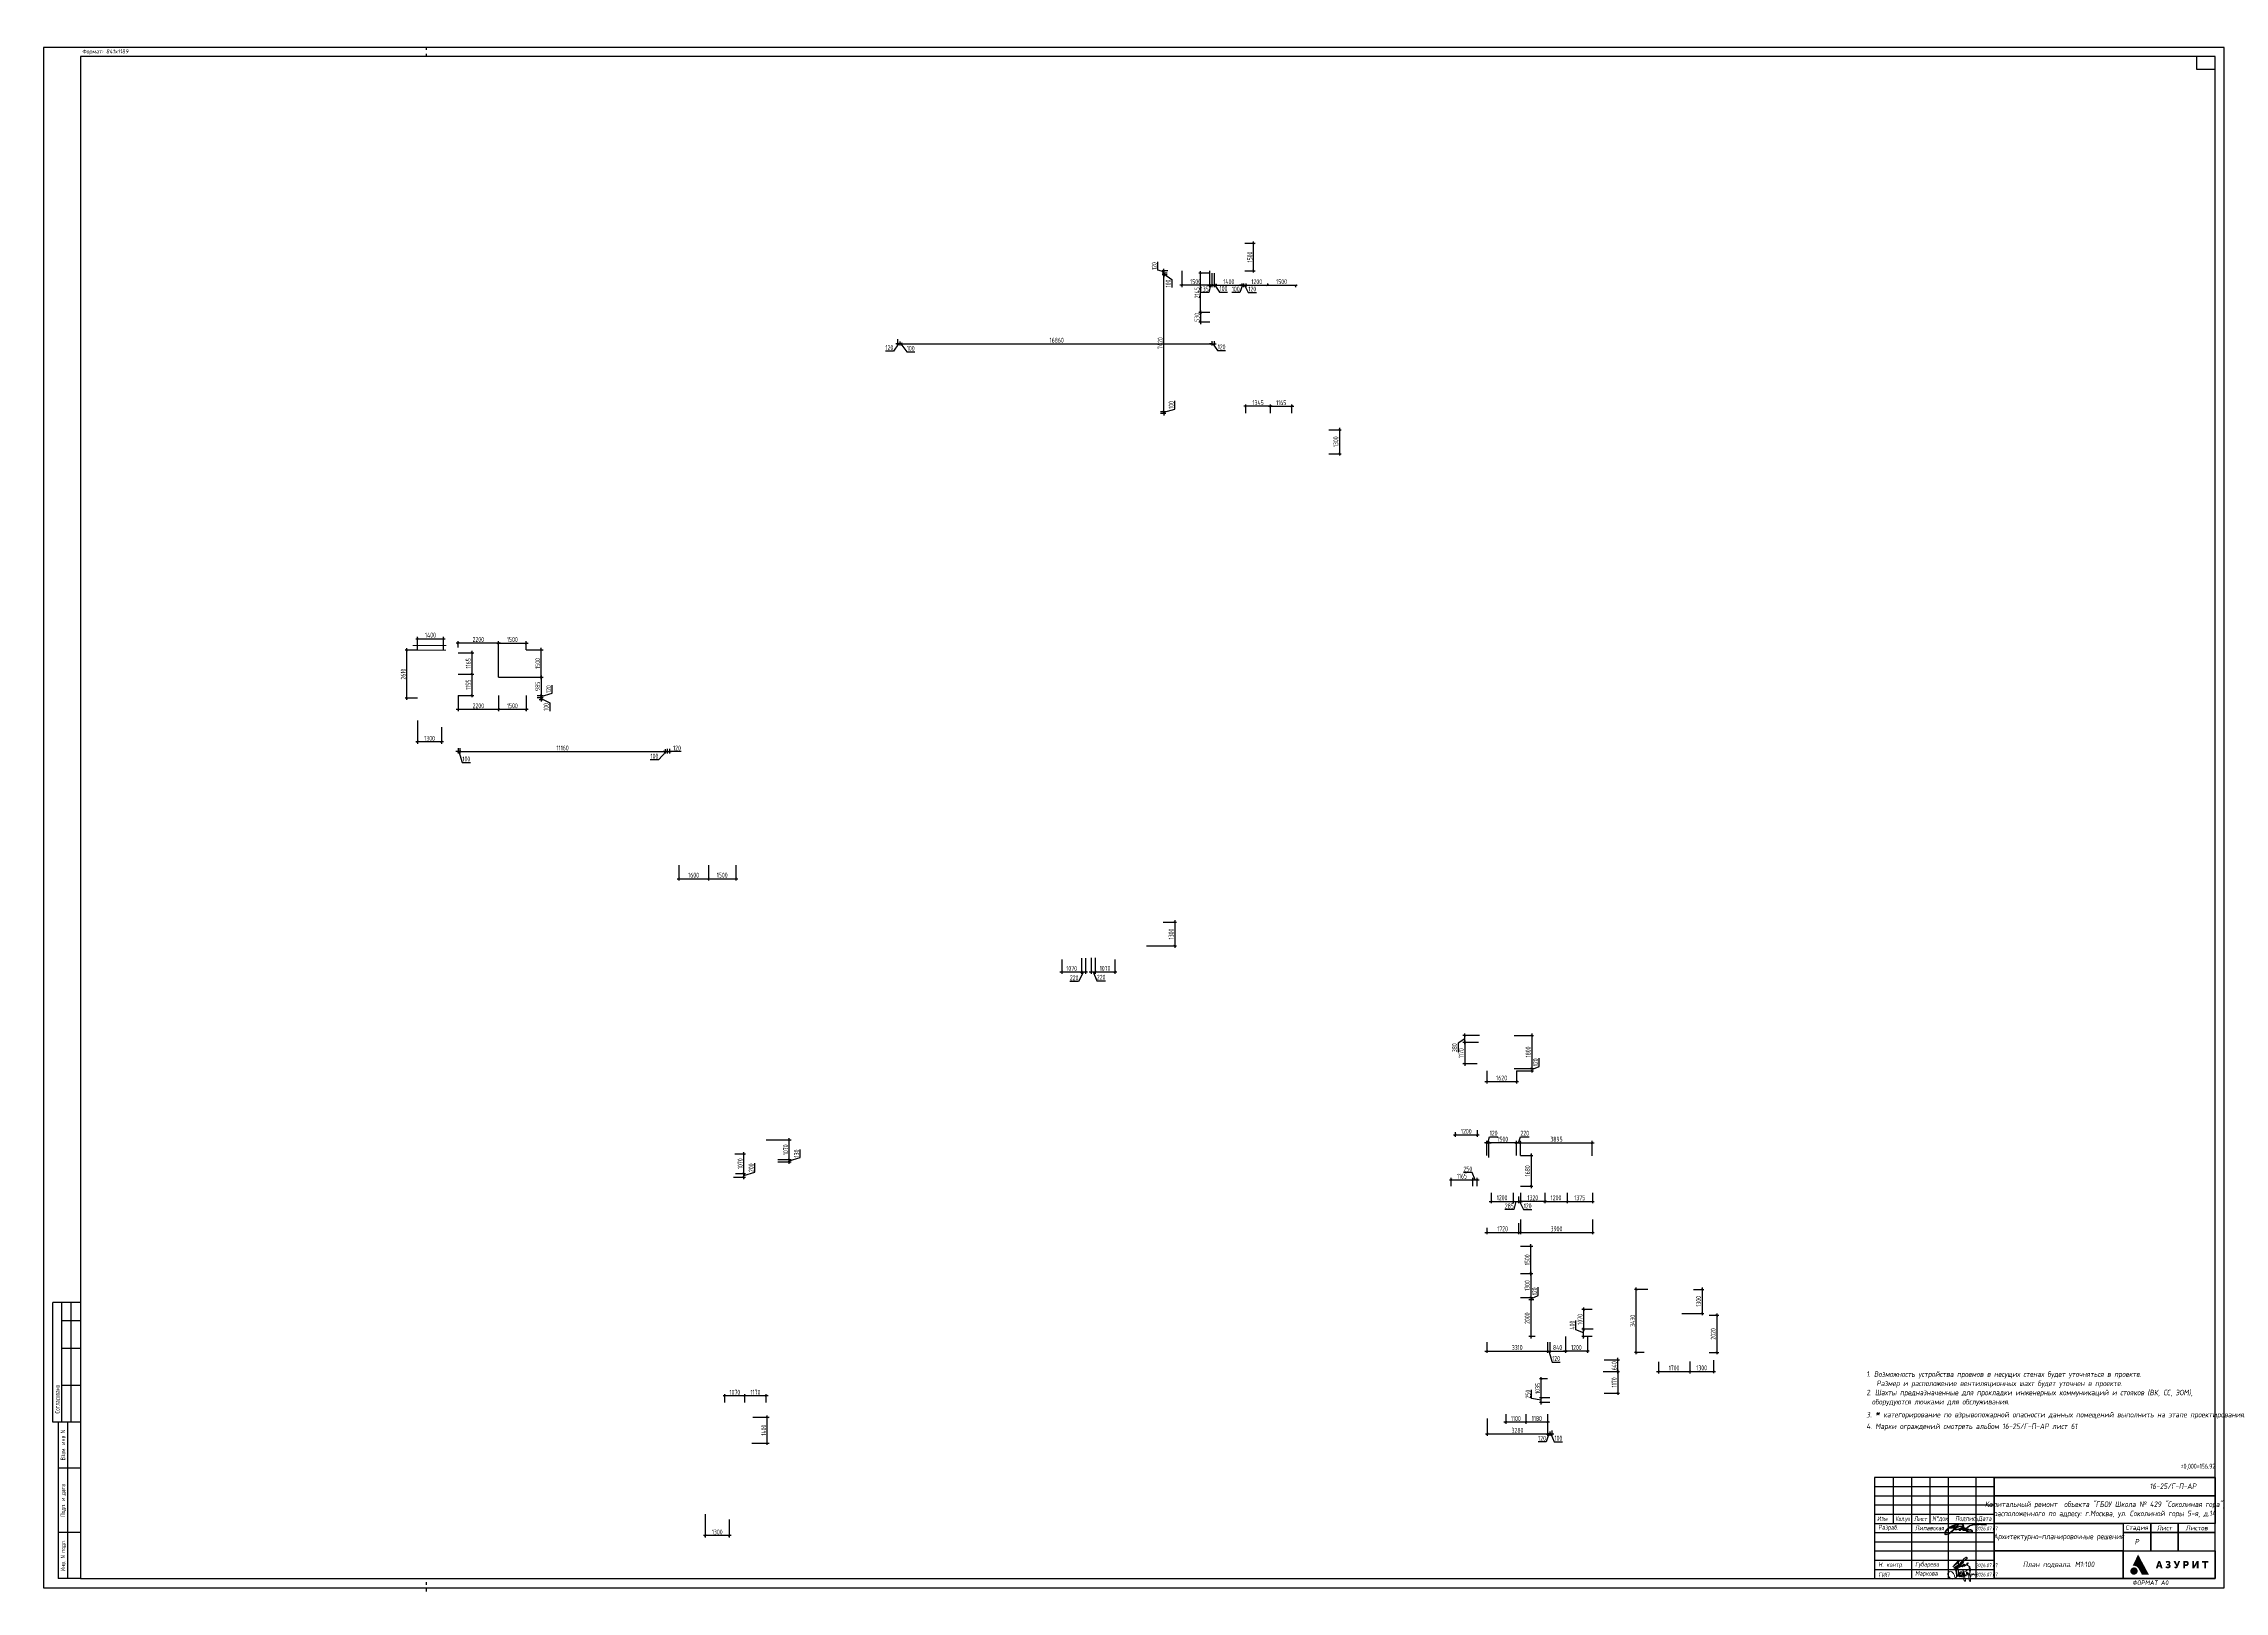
# Paper-space layout 'Подвал' of a CAD drawing. Header units: millimetres. Extents: x -131 to 1054, y -74 to 767.
# The model-space entities are those that its viewports show. They can reach past a viewport. Long polylines and large blocks are cut down to what shows.
import ezdxf
from ezdxf import colors
from ezdxf.entities.mleader import LeaderData, LeaderLine
from ezdxf.enums import TextEntityAlignment as Align
from ezdxf.math import Vec2, Vec3

# ---------------------------------------------------------------- set-up
doc = ezdxf.new("R2010")
doc.units = ezdxf.units.MM
doc.linetypes.add('ACAD_ISO03W100', pattern=[30, 12, -18])
doc.layers.add('_RAMKA', color=7, linetype='Continuous')
for name, color, linetype, lineweight in [('_STAMP', 250, 'Continuous', 30), ('_TEXT', 189, 'Continuous', 30), ('АПР_Примечание', 250, 'Continuous', 9), ('АР_Отметки', 250, 'Continuous', 15), ('АР_Размеры нов.', 15, 'Continuous', 0)]:
    doc.layers.add(name, color=color, linetype=linetype, lineweight=lineweight)
doc.layers.add('ПОДПИСИ', color=7, linetype='Continuous', lineweight=9, true_color=0x0052a5)
doc.layers.get('Defpoints').off()
doc.styles.add('ISOCPEUR', font='isocpeur.ttf', dxfattribs={"width": 0.7})
doc.styles.add('SIMPLEX', font='simplex.shx', dxfattribs={"width": 0.85, "oblique": 7})
doc.styles.add('Архитект', font='isocpeur.ttf', dxfattribs={"width": 0.8, "oblique": 8})
doc.styles.add('Архитектурный', font='isocpeur.ttf', dxfattribs={"oblique": 8})
doc.styles.add('Архитектурный размер', font='isocpeur.ttf', dxfattribs={"width": 0.8, "oblique": 8})
doc.dimstyles.new('R_100', dxfattribs={"dimtxt": 270, "dimasz": 120, "dimexe": 100, "dimexo": 0, "dimgap": 60, "dimtad": 1, "dimdec": 0, "dimrnd": 5, "dimzin": 0, "dimdsep": 46, "dimtxsty": 'ISOCPEUR', "dimblk": 'ARCHTICK', "dimcen": 0, "dimdle": 100, "dimclrd": 256, "dimclre": 256, "dimclrt": 256, "dimadec": 0, "dimazin": 0, "dimtfac": 2, "dimtdec": 0, "dimtofl": 0, "dimtmove": 1, "dimatfit": 3, "dimfxl": 1, "dimtvp": 3, "dimtolj": 1, "dimtzin": 0, "dimarcsym": 0})

# ---------------------------------------------------------------- blocks, each defined once
blk = doc.blocks.new('Логотип Азурит')
at = {"layer": '_STAMP', "linetype": 'Continuous', "true_color": 0x2a3756}
h = blk.add_hatch(color=159, dxfattribs=at)
h.dxf.hatch_style = 1
h.paths.add_polyline_path([(-39.4, 8.5), (-40, 9.6), (-40.6, 10.7), (-41.1, 11.7), (-41.6, 12.6), (-41.8, 12.9), (-41.9, 13), (-41.9, 12.9), (-42, 12.8), (-42.4, 12), (-42.8, 11.2), (-43.1, 10.5), (-43.5, 9.7), (-44.2, 8.3), (-44.5, 7.6), (-44.7, 7.1), (-44.8, 6.9), (-44.7, 6.9), (-44.5, 7), (-44.3, 7), (-44.1, 7), (-43.9, 7), (-43.7, 6.9), (-43.6, 6.9), (-43.4, 6.9), (-43.2, 6.8), (-43.1, 6.7), (-42.9, 6.7), (-42.7, 6.6), (-42.6, 6.5), (-42.4, 6.4), (-42.3, 6.3), (-42.2, 6.2), (-42, 6), (-41.9, 5.9), (-41.8, 5.8), (-41.7, 5.7), (-41.6, 5.5), (-41.3, 4.9), (-41, 4.4), (-40.6, 3.6), (-40, 2.6), (-39.8, 2.1), (-37.9, 2.1), (-36.5, 2.1), (-35.9, 2.1), (-36.5, 3.1), (-36.8, 3.8), (-37.2, 4.4), (-37.7, 5.3), (-38.2, 6.3), (-38.5, 6.9), (-38.9, 7.5)])
at = {"layer": '_STAMP', "linetype": 'Continuous', "true_color": 0x1447b7}
h = blk.add_hatch(color=162, dxfattribs=at)
h.dxf.hatch_style = 1
h.paths.add_polyline_path([(-42.1, 4.2), (-42.1, 4.4), (-42.1, 4.6), (-42.2, 4.8), (-42.3, 4.9), (-42.4, 5.1), (-42.5, 5.3), (-42.6, 5.4), (-42.7, 5.5), (-42.8, 5.6), (-42.9, 5.7), (-43.1, 5.9), (-43.4, 6), (-43.6, 6), (-43.9, 6.1), (-44.2, 6.1), (-44.4, 6.1), (-44.5, 6), (-44.7, 6), (-44.9, 5.9), (-45, 5.8), (-45.2, 5.7), (-45.4, 5.6), (-45.5, 5.5), (-45.6, 5.3), (-45.7, 5.2), (-45.8, 5), (-45.9, 4.9), (-46, 4.7), (-46, 4.5), (-46.1, 4.3), (-46.1, 4.1), (-46.1, 3.9), (-46, 3.7), (-46, 3.5), (-45.9, 3.4), (-45.9, 3.2), (-45.8, 3.1), (-45.7, 3), (-45.6, 2.9), (-45.5, 2.8), (-45.4, 2.7), (-45.3, 2.6), (-45.2, 2.5), (-45.1, 2.4), (-45, 2.3), (-44.8, 2.3), (-44.7, 2.2), (-44.6, 2.2), (-44.4, 2.2), (-44.3, 2.1), (-44.1, 2.1), (-43.8, 2.1), (-43.6, 2.2), (-43.3, 2.3), (-43.1, 2.4), (-42.9, 2.5), (-42.7, 2.7), (-42.6, 2.8), (-42.4, 3), (-42.3, 3.1), (-42.3, 3.3), (-42.2, 3.5), (-42.1, 3.7), (-42.1, 3.8), (-42.1, 4)])
at = {"layer": '_STAMP', "linetype": 'Continuous', "true_color": 0x2a3756}
h = blk.add_hatch(color=159, dxfattribs=at)
h.dxf.hatch_style = 1
h.paths.add_polyline_path([(-29.3, 7.9), (-29.6, 8.8), (-29.9, 9.5), (-30.4, 9.5), (-30.9, 9.5), (-30.9, 9.4), (-31.3, 8.4), (-31.6, 7.3), (-32, 6.3), (-32.2, 5.6), (-32.1, 5.6), (-31.7, 5.6), (-31.2, 5.6), (-31.1, 6), (-31, 6.4), (-30.4, 6.4), (-29.8, 6.4), (-29.6, 6), (-29.5, 5.6), (-29, 5.6), (-28.5, 5.6), (-28.6, 5.8), (-28.9, 6.8)])
h.paths.add_polyline_path([(-30.8, 7.2), (-30.7, 7.3), (-30.6, 7.9), (-30.4, 8.4), (-30.4, 8.6), (-30.4, 8.7), (-30.4, 8.6), (-30.3, 8.4), (-30.2, 8.1), (-30.1, 7.7), (-30, 7.3), (-30, 7.2), (-30.4, 7.2)], flags=16)
h = blk.add_hatch(color=159, dxfattribs=at)
h.dxf.hatch_style = 1
h.paths.add_polyline_path([(-24.4, 7.3), (-24.5, 7.4), (-24.6, 7.5), (-24.7, 7.6), (-24.8, 7.6), (-24.7, 7.7), (-24.6, 7.8), (-24.5, 7.9), (-24.5, 8), (-24.4, 8.1), (-24.3, 8.2), (-24.3, 8.3), (-24.3, 8.3), (-24.3, 8.5), (-24.3, 8.7), (-24.3, 8.7), (-24.3, 8.8), (-24.4, 9), (-24.5, 9.1), (-24.6, 9.3), (-24.8, 9.4), (-24.9, 9.5), (-25.1, 9.5), (-25.3, 9.6), (-25.6, 9.6), (-25.7, 9.6), (-25.9, 9.6), (-26.1, 9.6), (-26.2, 9.5), (-26.4, 9.5), (-26.5, 9.4), (-26.7, 9.3), (-26.8, 9.2), (-26.9, 9.2), (-26.8, 9), (-26.6, 8.7), (-26.5, 8.5), (-26.5, 8.5), (-26.5, 8.5), (-26.3, 8.6), (-26.2, 8.7), (-26.1, 8.7), (-25.9, 8.8), (-25.8, 8.8), (-25.7, 8.8), (-25.6, 8.8), (-25.5, 8.8), (-25.5, 8.7), (-25.4, 8.7), (-25.3, 8.6), (-25.3, 8.6), (-25.3, 8.5), (-25.3, 8.4), (-25.3, 8.3), (-25.3, 8.2), (-25.4, 8.1), (-25.4, 8.1), (-25.4, 8.1), (-25.5, 8), (-25.6, 8), (-25.8, 8), (-26.1, 8), (-26.1, 7.6), (-26.1, 7.2), (-25.8, 7.2), (-25.5, 7.2), (-25.5, 7.2), (-25.4, 7.2), (-25.3, 7.2), (-25.3, 7.1), (-25.2, 7.1), (-25.2, 7), (-25.2, 7), (-25.2, 6.9), (-25.2, 6.8), (-25.2, 6.7), (-25.2, 6.6), (-25.2, 6.6), (-25.3, 6.5), (-25.3, 6.5), (-25.4, 6.5), (-25.4, 6.4), (-25.5, 6.4), (-25.7, 6.4), (-25.8, 6.4), (-25.9, 6.4), (-26, 6.4), (-26.2, 6.5), (-26.3, 6.6), (-26.4, 6.7), (-26.5, 6.8), (-26.8, 6.5), (-26.9, 6.3), (-27, 6.2), (-27, 6.1), (-27, 6.1), (-26.9, 6.1), (-26.8, 6), (-26.6, 5.8), (-26.4, 5.7), (-26.2, 5.6), (-26, 5.6), (-25.8, 5.6), (-25.5, 5.6), (-25.3, 5.6), (-25.1, 5.6), (-25, 5.7), (-24.9, 5.7), (-24.7, 5.8), (-24.6, 5.9), (-24.5, 5.9), (-24.4, 6), (-24.4, 6.1), (-24.3, 6.2), (-24.3, 6.4), (-24.2, 6.5), (-24.2, 6.7), (-24.2, 6.8), (-24.2, 6.9), (-24.2, 7.1), (-24.3, 7.2), (-24.3, 7.3)])
h = blk.add_hatch(color=159, dxfattribs=at)
h.dxf.hatch_style = 1
h.paths.add_polyline_path([(-19.6, 8), (-19.4, 8.7), (-19.1, 9.2), (-19, 9.5), (-19.2, 9.5), (-19.5, 9.5), (-20, 9.5), (-20, 9.4), (-20.3, 8.7), (-20.6, 7.8), (-20.6, 7.7), (-20.7, 7.6), (-20.7, 7.6), (-20.7, 7.7), (-20.8, 8), (-21, 8.4), (-21.3, 9.1), (-21.5, 9.5), (-22.1, 9.5), (-22.6, 9.5), (-22.4, 9.2), (-21.9, 8.2), (-21.3, 7.1), (-21.1, 6.6), (-21.1, 6.6), (-21.1, 6.5), (-21.1, 6.5), (-21.2, 6.4), (-21.3, 6.4), (-21.4, 6.4), (-21.5, 6.4), (-21.5, 6.4), (-21.6, 6.4), (-21.7, 6.5), (-21.8, 6.5), (-21.9, 6.5), (-21.9, 6.4), (-22.1, 6), (-22.2, 5.9), (-22.2, 5.8), (-22.1, 5.8), (-21.9, 5.7), (-21.8, 5.6), (-21.7, 5.6), (-21.5, 5.6), (-21.3, 5.6), (-21.1, 5.6), (-21, 5.6), (-20.9, 5.7), (-20.8, 5.7), (-20.7, 5.8), (-20.6, 5.8), (-20.6, 5.9), (-20.5, 6), (-20.3, 6.2), (-20.3, 6.4), (-20.2, 6.5), (-19.9, 7.3)])
h = blk.add_hatch(color=159, dxfattribs=at)
h.dxf.hatch_style = 1
h.paths.add_polyline_path([(-14.5, 7.5), (-14.4, 7.6), (-14.4, 7.7), (-14.3, 8), (-14.3, 8.2), (-14.3, 8.4), (-14.4, 8.6), (-14.4, 8.8), (-14.5, 8.9), (-14.6, 9), (-14.6, 9.1), (-14.7, 9.2), (-14.8, 9.3), (-14.9, 9.4), (-15.1, 9.4), (-15.2, 9.5), (-15.3, 9.5), (-15.5, 9.5), (-16.3, 9.5), (-17.2, 9.5), (-17.2, 7.6), (-17.2, 5.6), (-16.7, 5.6), (-16.3, 5.6), (-16.3, 6.2), (-16.3, 6.8), (-15.9, 6.8), (-15.6, 6.8), (-15.4, 6.9), (-15.2, 6.9), (-15, 7), (-14.8, 7.1), (-14.7, 7.2), (-14.6, 7.4)])
h.paths.add_polyline_path([(-15.6, 7.7), (-15.7, 7.7), (-16, 7.7), (-16.3, 7.7), (-16.3, 8.2), (-16.3, 8.7), (-15.9, 8.7), (-15.6, 8.7), (-15.6, 8.7), (-15.5, 8.7), (-15.4, 8.6), (-15.4, 8.5), (-15.3, 8.4), (-15.3, 8.4), (-15.3, 8.2), (-15.3, 8.1), (-15.3, 8), (-15.3, 7.9), (-15.4, 7.9), (-15.4, 7.8), (-15.4, 7.8), (-15.5, 7.7)], flags=16)
h = blk.add_hatch(color=159, dxfattribs=at)
h.dxf.hatch_style = 1
h.paths.add_polyline_path([(-10.1, 7.8), (-10, 8), (-9.9, 8.1), (-9.9, 7.9), (-10, 7.5), (-10, 6.7), (-10, 5.6), (-9.5, 5.6), (-9, 5.6), (-9, 7.6), (-9, 9.5), (-9.5, 9.5), (-10, 9.5), (-10.4, 8.9), (-10.8, 8.1), (-11, 7.8), (-11.3, 7.3), (-11.4, 7.1), (-11.4, 7), (-11.4, 7.3), (-11.4, 7.8), (-11.4, 8.6), (-11.4, 9.5), (-11.9, 9.5), (-12.3, 9.5), (-12.3, 7.6), (-12.3, 5.6), (-11.9, 5.6), (-11.4, 5.6), (-11.2, 5.9), (-10.6, 6.9), (-10.3, 7.4)])
h = blk.add_hatch(color=159, dxfattribs=at)
h.dxf.hatch_style = 1
h.paths.add_polyline_path([(-3.7, 9.1), (-3.7, 9.5), (-5.4, 9.5), (-7.1, 9.5), (-7.1, 9.1), (-7.1, 8.7), (-6.5, 8.7), (-5.9, 8.7), (-5.9, 7.2), (-5.9, 5.6), (-5.4, 5.6), (-5, 5.6), (-5, 7.2), (-5, 8.7), (-4.3, 8.7), (-3.7, 8.7)])
blk = doc.blocks.new('подпись Липавская')
at = {"color": 162, "lineweight": 18, "true_color": 0x0034d1}
for points, knots in [([(2.4, -0.6), (1.9, -1.1), (1.5, -1.5), (0.6, -2.3), (0.2, -2.6), (-0.4, -3.1), (-0.8, -3.3), (-1.5, -3.6), (-1.9, -3.7), (-2.4, -3.8), (-2.6, -3.8), (-2.9, -3.6), (-3, -3.5), (-3.1, -3.2), (-3, -3.1), (-3, -2.6), (-2.9, -2.3), (-2.6, -1.9), (-2.5, -1.7), (-2, -1), (-1.6, -0.6), (-0.8, 0.1), (-0.4, 0.4), (0.6, 0.9), (1, 1.2), (1.6, 1.4), (1.6, 1.4), (1.7, 1.5)], [1.927995, 1.927995, 1.927995, 1.927995, 2.162861, 2.162861, 2.342684, 2.342684, 2.481252, 2.481252, 2.589465, 2.589465, 2.644352, 2.644352, 2.684993, 2.684993, 2.725633, 2.725633, 2.816518, 2.816518, 2.907403, 2.907403, 3.101021, 3.101021, 3.294638, 3.294638, 3.488255, 3.488255, 3.514244, 3.514244, 3.514244, 3.514244]), ([(1.5, 0.1), (1.6, 0.1), (1.8, 0.1), (2, 0.2), (2.1, 0.3), (2.5, 0.4), (2.7, 0.6), (3, 0.7)], [0.9055552, 0.9055552, 0.9055552, 0.9055552, 0.9629326, 0.9629326, 1.02031, 1.02031, 1.1239395, 1.1239395, 1.1239395, 1.1239395]), ([(6.8, 0.3), (6.6, 0.1), (6.3, 0), (5.8, -0.3), (5.5, -0.5), (5, -0.7), (4.7, -0.8), (4.2, -1), (4, -1), (3.6, -1.1), (3.4, -1.1), (3, -1.1), (2.8, -1.1), (2.6, -1), (2.5, -1), (2.4, -0.8), (2.3, -0.7), (2.4, -0.6)], [4.3062538, 4.3062538, 4.3062538, 4.3062538, 4.4138757, 4.4138757, 4.5214976, 4.5214976, 4.6291196, 4.6291196, 4.7090277, 4.7090277, 4.7729116, 4.7729116, 4.8231548, 4.8231548, 4.8495834, 4.8495834, 4.87234, 4.87234, 4.87234, 4.87234]), ([(2.8, -0.2), (3.1, 0.1), (3.6, 0.3), (4.3, 0.6), (4.6, 0.7), (5.2, 0.9), (5.6, 0.9), (6.2, 1), (6.5, 1), (6.8, 1)], [4.9347748, 4.9347748, 4.9347748, 4.9347748, 5.0568055, 5.0568055, 5.1788362, 5.1788362, 5.3146558, 5.3146558, 5.3908243, 5.3908243, 5.3908243, 5.3908243]), ([(5.1, 2.3), (5.5, 2.3), (5.9, 2.2), (6.5, 2), (6.7, 2), (7.1, 1.6), (7.3, 1.3), (7.3, 1), (7.2, 0.9), (7.2, 0.8)], [3.9400756, 3.9400756, 3.9400756, 3.9400756, 4.077799, 4.077799, 4.1515227, 4.1515227, 4.2252463, 4.2252463, 4.2499379, 4.2499379, 4.2499379, 4.2499379]), ([(7.2, 0.8), (7.3, 0.7), (7.3, 0.5), (7.3, 0.3), (7.3, 0.2), (7.3, 0), (7.2, 0), (7.2, 0)], [5.43291642, 5.43291642, 5.43291642, 5.43291642, 5.46279586, 5.46279586, 5.4926753, 5.4926753, 5.50331351, 5.50331351, 5.50331351, 5.50331351]), ([(7.2, 0), (7.4, 0), (7.5, 0), (7.8, 0), (8, 0), (8.2, -0.2), (8.3, -0.3), (8.3, -0.4)], [6.0978529, 6.0978529, 6.0978529, 6.0978529, 6.1425729, 6.1425729, 6.1872929, 6.1872929, 6.2036694, 6.2036694, 6.2036694, 6.2036694]), ([(8.7, -0.5), (8.8, -0.1), (9.2, 0.3), (9.8, 0.8), (10.2, 1.1), (11, 1.4), (11.4, 1.5), (12.7, 1.7), (13.6, 1.8), (15, 1.9), (15.7, 1.9), (16.8, 1.9), (17.2, 1.9), (18, 1.8), (18.5, 1.8), (19.2, 1.7), (19.4, 1.7), (19.7, 1.7)], [7.769656, 7.769656, 7.769656, 7.769656, 7.921996, 7.921996, 8.074335, 8.074335, 8.226675, 8.226675, 8.542229, 8.542229, 8.775159, 8.775159, 8.93404, 8.93404, 9.09292, 9.09292, 9.186254, 9.186254, 9.186254, 9.186254]), ([(6.6, -0.7), (6.5, -0.8), (6.4, -0.9), (6, -1.1), (5.7, -1.3), (5.4, -1.4), (5.3, -1.4), (5.2, -1.4), (5.1, -1.4), (5, -1.4), (5, -1.4), (4.9, -1.4), (4.8, -1.3), (4.8, -1.1), (4.8, -1.1), (4.9, -1), (4.9, -1), (4.9, -0.9), (5, -0.9), (5.1, -0.8), (5.3, -0.7), (5.5, -0.6), (5.6, -0.5), (5.9, -0.4), (6, -0.3), (6.3, -0.3), (6.3, -0.3), (6.4, -0.2)], [5.5967371, 5.5967371, 5.5967371, 5.5967371, 5.6654435, 5.6654435, 5.7341498, 5.7341498, 5.7599769, 5.7599769, 5.7754743, 5.7754743, 5.7848694, 5.7848694, 5.7920528, 5.7920528, 5.7992363, 5.7992363, 5.8064198, 5.8064198, 5.8255794, 5.8255794, 5.8652806, 5.8652806, 5.9049817, 5.9049817, 5.9720452, 5.9720452, 5.9983972, 5.9983972, 5.9983972, 5.9983972]), ([(7.7, -1.2), (7.7, -1.3), (7.6, -1.3), (7.4, -1.4), (7.3, -1.5), (7.1, -1.5), (7, -1.5), (6.9, -1.4), (6.9, -1.4), (6.8, -1.3), (6.8, -1.2), (6.8, -1.1), (6.8, -1), (6.9, -0.9), (6.9, -0.9), (7, -0.8), (7.1, -0.7), (7.4, -0.6), (7.6, -0.5), (7.7, -0.5)], [6.3030834, 6.3030834, 6.3030834, 6.3030834, 6.3311025, 6.3311025, 6.3581066, 6.3581066, 6.3684891, 6.3684891, 6.3749758, 6.3749758, 6.3814625, 6.3814625, 6.3879491, 6.3879491, 6.4022384, 6.4022384, 6.4305971, 6.4305971, 6.4944159, 6.4944159, 6.4944159, 6.4944159]), ([(8.6, -1.2), (8.5, -1.3), (8.4, -1.3), (8.3, -1.4), (8.2, -1.4), (8.1, -1.5), (8, -1.5), (7.9, -1.4), (7.8, -1.4), (7.7, -1.3), (7.7, -1.3), (7.7, -1.2)], [6.63437936, 6.63437936, 6.63437936, 6.63437936, 6.65591892, 6.65591892, 6.6718971, 6.6718971, 6.68234273, 6.68234273, 6.6889962, 6.6889962, 6.69151939, 6.69151939, 6.69151939, 6.69151939]), ([(9.7, -1.1), (9.9, -1.1), (10.3, -1), (11, -1), (11.3, -1), (11.8, -1.2), (11.9, -1.4), (12.1, -1.8), (12, -2.1), (11.8, -2.3), (11.7, -2.4), (11.3, -2.5), (11.2, -2.5), (10.6, -2.5), (10.3, -2.5), (9.7, -2.3), (9.5, -2.2), (9.1, -2), (8.9, -1.9), (8.6, -1.5), (8.6, -1.4), (8.6, -1.2)], [7.0162906, 7.0162906, 7.0162906, 7.0162906, 7.0993883, 7.0993883, 7.1824861, 7.1824861, 7.2545595, 7.2545595, 7.301037, 7.301037, 7.3475144, 7.3475144, 7.3939919, 7.3939919, 7.486045, 7.486045, 7.578098, 7.578098, 7.6546435, 7.6546435, 7.6967383, 7.6967383, 7.6967383, 7.6967383]), ([(9.2, -0.6), (9.2, -0.6), (9.3, -0.6), (9.5, -0.5), (9.5, -0.5), (9.6, -0.5), (9.7, -0.6), (9.8, -0.8), (9.8, -0.8), (9.8, -0.9), (9.8, -1), (9.8, -1), (9.7, -1.1), (9.7, -1.1)], [6.85701628, 6.85701628, 6.85701628, 6.85701628, 6.88166544, 6.88166544, 6.8944683, 6.8944683, 6.90289754, 6.90289754, 6.91132677, 6.91132677, 6.91975601, 6.91975601, 6.93200035, 6.93200035, 6.93200035, 6.93200035])]:
    blk.add_open_spline(points, degree=3, knots=knots, dxfattribs=at)
blk.add_spline([(0, 0), (0, -0.1), (0.3, -0.2), (0.8, 0), (1.4, 0.3), (1.9, 0.6), (2.3, 0.9), (2.7, 1.2), (2.9, 1.5), (3, 1.7), (3, 1.9), (2.7, 1.9), (2.4, 1.7), (1.8, 1.3), (1.5, 1), (1.2, 0.5), (1.1, 0.1), (1.2, -0.1), (1.6, -0.2), (2.1, 0), (2.5, 0.2), (2.9, 0.4), (3.5, 0.7), (4.1, 1.2), (4.6, 1.8), (4.8, 2.1), (4.9, 2.3), (4.5, 2.1), (4.1, 1.7), (3.7, 1.3), (3.1, 0.5), (2.4, -0.2), (1.7, -1), (0.7, -1.8), (-0.1, -2.5), (-1.4, -3.3), (-2.7, -3.4), (-2.7, -2.6), (-2.3, -1.8), (-1.6, -1), (-0.5, -0.1), (1, 0.8), (2, 1.3), (3.5, 1.8), (4.9, 2), (5.9, 2), (6.5, 1.8), (6.9, 1.5), (7, 1.1), (6.6, 0.4), (5.7, -0.1), (4.4, -0.6), (3.4, -0.9), (2.6, -0.8), (3.8, 0.1), (4.9, 0.5), (6.3, 0.7), (7.1, 0.5), (7, 0.1), (6.8, -0.2), (6.4, -0.5), (5.9, -0.9), (5, -1.2), (5.4, -0.9), (5.6, -0.8), (5.9, -0.6), (6.2, -0.5), (6.9, -0.3), (7.6, -0.2), (8, -0.4), (8.1, -0.4), (8, -0.6), (7.7, -1), (7.3, -1.2), (7, -1.2), (7.2, -1), (7.4, -0.9), (7.8, -0.7), (8.1, -0.6), (8.4, -0.6), (8.5, -0.7), (8.4, -1.1), (8.2, -1.2), (8, -1.2), (8, -1), (8.2, -0.9), (8.7, -0.9), (9, -0.9), (9.6, -0.8), (9.4, -1.1), (10.8, -1.2), (11.7, -1.6), (11.8, -1.9), (10.3, -2.2), (9.5, -1.9), (8.9, -1.5), (8.8, -0.7), (9.2, -0.1), (9.8, 0.5), (10.7, 1), (12.2, 1.4), (13.8, 1.6), (15.5, 1.7), (16.6, 1.7), (17.2, 1.6), (18.3, 1.6), (19.6, 1.4)], degree=3, dxfattribs=at)
for points in [[(0.2, 0.1), (0.5, 0.1), (0.6, 0.2), (0.9, 0.3)], [(1.6, 0.7), (1.9, 0.9), (2.1, 1), (2.3, 1.2)], [(2, 1.1), (1.8, 0.9), (1.7, 0.8), (1.6, 0.7)], [(3.3, 0.4), (3.1, 0.2), (3, 0), (2.8, -0.2)], [(3.2, 2), (3.6, 2), (3.9, 2.1), (4.2, 2.2)], [(8.3, -0.4), (8.4, -0.4), (8.6, -0.4), (8.7, -0.5)]]:
    blk.add_open_spline(points, degree=3, dxfattribs=at)
blk = doc.blocks.new('Маркова')
at = {"layer": 'ПОДПИСИ'}
for points in [[(44384.16, 26837.52), (44384.02, 26837.95), (44383.86, 26838.46), (44383.67, 26838.92), (44383.36, 26839.36), (44382.92, 26839.82), (44382.37, 26840.02), (44381.91, 26839.87), (44381.53, 26839.53), (44381.38, 26839.14), (44381.38, 26838.69), (44381.61, 26838.16), (44381.82, 26837.83), (44382.25, 26837.39), (44382.84, 26837.07), (44383.53, 26837.07), (44383.96, 26837.22), (44384.63, 26837.82), (44384.75, 26838.6), (44384.75, 26839.25), (44384.75, 26840.2), (44384.75, 26840.92)], [(44384.96, 26840.5), (44384.84, 26841), (44384.62, 26841.2), (44384.35, 26841.2), (44384.24, 26840.96), (44384.24, 26840.55), (44384.41, 26840.01), (44384.62, 26839.21), (44384.92, 26838.49), (44385.18, 26837.92), (44385.36, 26839.06), (44385.43, 26839.91), (44385.43, 26840.64), (44385.43, 26840.89), (44385.19, 26840.95), (44385.19, 26840.77), (44385.34, 26839.78), (44385.66, 26838.18), (44385.84, 26837.88), (44386.06, 26838.38), (44386.19, 26839.11), (44386.19, 26839.42), (44385.86, 26839.42), (44385.74, 26839.02), (44385.85, 26838.57), (44386.16, 26838.35), (44386.41, 26838.02), (44386.59, 26837.89), (44386.84, 26838.65), (44386.91, 26839.29), (44386.72, 26839.71), (44386.37, 26839.83), (44386.03, 26839.65), (44385.9, 26839.34), (44386.01, 26838.87), (44386.13, 26838.49), (44386.23, 26838.35), (44386.53, 26838.44), (44386.8, 26838.81), (44386.69, 26839.42), (44386.69, 26838.93), (44386.91, 26838.2), (44387.08, 26838.02), (44387.16, 26837.94), (44387.37, 26838.08), (44387.53, 26839.05), (44387.42, 26839.79), (44387.17, 26840.7), (44387.77, 26837.87), (44387.91, 26837.45), (44388.05, 26836.95), (44388.14, 26836.54), (44388.14, 26836.2), (44387.88, 26836.28), (44387.54, 26836.8), (44387.3, 26837.47), (44387.19, 26838.24), (44387.19, 26838.85), (44387.56, 26839.4), (44387.69, 26839.4), (44387.84, 26838.89), (44387.99, 26838.52), (44388.2, 26838.24), (44388.31, 26838.24), (44388.45, 26838.62), (44388.56, 26839.33), (44388.56, 26839.82), (44388.99, 26838.58), (44388.84, 26839.38), (44388.96, 26839.55), (44389.15, 26839.24), (44389.31, 26838.93), (44389.48, 26838.73), (44389.74, 26839.03), (44389.9, 26839.65), (44390, 26840.29), (44389.86, 26841.59), (44389.69, 26841.82), (44389.56, 26841.68), (44389.56, 26841.3), (44389.7, 26840.31), (44389.89, 26838.82), (44389.99, 26837.79), (44389.99, 26837.09), (44389.99, 26836.15), (44389.72, 26836.32), (44389.53, 26836.9), (44389.4, 26837.91), (44389.4, 26838.5), (44389.48, 26839.15), (44389.86, 26838.76), (44389.86, 26838.62), (44390.05, 26838.01), (44390.31, 26838.39), (44390.66, 26839.02), (44390.82, 26838.67), (44391.19, 26839.01), (44391.41, 26838.69), (44391.93, 26838.78), (44392.24, 26838.65), (44392.64, 26838.79)]]:
    blk.add_spline(points, degree=3, dxfattribs=at)
blk = doc.blocks.new('_Azurit_Stamp 1')
at = {"color": 172, "lineweight": 5, "true_color": 0x1616e3}
for p, q in [((-139.5, 9.9), (-142.6, 6.4)), ((-139.4, 9.9), (-142.6, 6.3)), ((-142.6, 6.4), (-139.5, 9.1)), ((-142.6, 6.3), (-139.5, 9)), ((-141.2, 5.3), (-139.4, 7.3)), ((-141, 5.2), (-141.2, 5.3)), ((-141.1, 5.3), (-139.4, 7.2)), ((-141, 5.3), (-141.1, 5.3)), ((-140.7, 5.4), (-141, 5.3)), ((-140.7, 5.3), (-141, 5.2)), ((-140.1, 6), (-140.7, 5.4)), ((-140, 5.9), (-140.7, 5.3)), ((-140, 6.1), (-139.3, 6.6)), ((-140, 5.9), (-139.9, 6)), ((-139.8, 6.1), (-139.3, 6.5)), ((-139.4, 9.1), (-139.2, 9.3)), ((-139.4, 9), (-139.2, 9.2)), ((-139.3, 7.3), (-138.9, 7.9)), ((-139.3, 7.4), (-139, 7.8)), ((-139.2, 6.6), (-139.3, 6.5)), ((-139.3, 6.5), (-139.3, 6.3)), ((-139.3, 6.4), (-139.3, 6.2)), ((-139.3, 6.3), (-139.1, 6.2)), ((-139.3, 6.2), (-139.1, 6.1)), ((-139.2, 6.8), (-136.8, 8.9)), ((-139.2, 6.6), (-136.7, 8.8)), ((-139, 7.3), (-139.2, 6.8)), ((-139, 7.2), (-139.2, 6.8)), ((-139.1, 6.2), (-138.7, 6.4)), ((-139.1, 6.1), (-138.7, 6.3)), ((-139.1, 6.1), (-138.7, 6.3)), ((-136.8, 8.9), (-139, 7.2)), ((-136.8, 8.9), (-139, 7.3)), ((-138.9, 7.9), (-136.6, 10.7)), ((-138.7, 8), (-136.5, 10.7)), ((-138.7, 6.4), (-136.4, 7.9)), ((-138.6, 6.3), (-137.4, 7.2)), ((-137.4, 7.2), (-137.8, 6.8)), ((-137.2, 7.3), (-137.7, 6.7)), ((-137.2, 7.3), (-136.4, 7.9)), ((-137.2, 6.5), (-136.7, 6.9)), ((-137.2, 6.5), (-136.8, 6.8)), ((-136.4, 7.9), (-137.1, 7.5)), ((-137.1, 7.4), (-137.1, 7.4)), ((-136.1, 7.7), (-136.8, 6.8)), ((-136.1, 7.7), (-136.7, 6.9)), ((-136.7, 6.9), (-136, 7.6)), ((-136.7, 6.9), (-135.9, 7.5)), ((-136.7, 6.9), (-136.6, 6.8)), ((-136.6, 6.8), (-136.7, 6.9)), ((-136.6, 6.8), (-136.5, 6.7)), ((-136.6, 6.8), (-136.5, 6.8)), ((-133.7, 5.2), (-136.6, 3.4)), ((-133.7, 5.2), (-136.6, 3.4)), ((-136.5, 10.8), (-135.3, 11.6)), ((-136.5, 10.7), (-135.2, 11.5)), ((-136.5, 6.8), (-136.1, 6.9)), ((-136.5, 6.7), (-136.1, 6.8)), ((-136.4, 7.9), (-136.4, 7.9)), ((-136.1, 6.8), (-134.9, 7.6)), ((-136.1, 6.9), (-134.9, 7.6)), ((-134.8, 7.4), (-133.5, 6.3)), ((-134.7, 7.4), (-133.4, 6.3)), ((-134.2, 8.5), (-134.3, 8.5)), ((-134.2, 8.4), (-134.3, 8.4)), ((-134.3, 8.4), (-134.3, 8.4)), ((-134.2, 8.4), (-134.2, 8.5))]:
    blk.add_line(p, q, dxfattribs=at)
for points in [[(-140.1, 6), (-140.9, 5.7), (-141.6, 5.6), (-141.9, 5.7), (-141.8, 5.8), (-141.5, 6.2), (-139.4, 7.5)], [(-140, 6.1), (-140.9, 5.7), (-141.6, 5.7), (-141.8, 5.7), (-141.8, 5.8), (-141.5, 6.1), (-139.4, 7.5), (-139.4, 7.3)], [(-139.3, 6.4), (-139.8, 6.1), (-139.9, 6)], [(-139.3, 6.5), (-139.4, 6.5), (-139.8, 6.1), (-139.8, 6.1)], [(-139.5, 9), (-139.6, 8.1), (-139.4, 7.5)], [(-139.4, 9), (-139.5, 8.2), (-139.4, 7.6)], [(-139.4, 7.6), (-138.9, 7.9)], [(-139.4, 7.5), (-139, 7.8)], [(-139.4, 7.5), (-139.3, 7.4)], [(-139.4, 7.2), (-139.3, 6.8), (-139.3, 6.6)], [(-139.3, 7.3), (-139.2, 6.8)]]:
    blk.add_lwpolyline(points, dxfattribs=at)
for points in [[(-139.2, 9.2), (-138.8, 9.6, 0.664719), (-139, 9.8, 0.116051), (-139.3, 9.6, 0.12803), (-139.5, 9.3), (-139.5, 9.1)], [(-139.2, 9.3), (-138.9, 9.7, 0.620604), (-139, 9.8, 0.116009), (-139.3, 9.5, 0.126024), (-139.4, 9.3), (-139.4, 9.1)], [(-138.9, 7.9), (-138.5, 8.1), (-134.8, 11, 0.828646), (-135.3, 11.6)], [(-138.7, 8), (-138.6, 8.1), (-134.8, 11.1, 0.817588), (-135.2, 11.5)]]:
    blk.add_lwpolyline(points, format="xyb", dxfattribs=at)
for centre, radius, start, end in [((-137.6, 6.6), 0.222, 144.8899, 225.505), ((-137.6, 6.6), 0.164, 144.8899, 225.505), ((-137.5, 6.9), 0.428, 237.4946, 304.5474), ((-137.5, 6.9), 0.486, 237.4946, 304.5474), ((-136.8, 8.9), 0.0636, 335.3486, 107.8343), ((-136, 7.6), 0.131, 327.1495, 150.1539), ((-136, 7.6), 0.0731, 327.1495, 150.1539), ((-134.3, 7.8), 0.682, 96.4472, 194.9902), ((-134.3, 7.8), 0.624, 96.4472, 193.5642), ((-135.6, 8.9), 1.44, 299.6881, 338.4776), ((-134.3, 7.8), 0.682, 200.0512, 220.3111), ((-135.6, 8.9), 1.49, 299.157, 339.3007), ((-134.3, 7.8), 0.624, 199.0634, 220.3111), ((-134, 5.9), 0.707, 295.4048, 36.3986), ((-134, 5.9), 0.765, 295.4048, 36.3986)]:
    blk.add_arc(centre, radius, start, end, dxfattribs=at)
at = {"layer": '_STAMP', "lineweight": -2}
for p, q in [((-185, 50), (-120, 50)), ((-120, 55), (-120, 0)), ((-185, 45), (-120, 45)), ((-185, 40), (-120, 40)), ((-185, 25), (-120, 25)), ((-185, 20), (-120, 20)), ((-185, 15), (-120, 15)), ((-185, 10), (-120, 10)), ((-185, 5), (-120, 5))]:
    blk.add_line(p, q, dxfattribs=at)
at = {"layer": '_STAMP', "lineweight": 30}
for p, q in [((-175, 55), (-175, 30)), ((-165, 55), (-165, 0)), ((-155, 55), (-155, 30)), ((-145, 55), (-145, 0)), ((-130, 55), (-130, 0)), ((-185, 35), (-120, 35)), ((-185, 30), (-120, 30))]:
    blk.add_line(p, q, dxfattribs=at)
at = {"layer": '_STAMP', "lineweight": -2}
blk.add_lwpolyline([(-185, 0), (0, 0), (0, 55), (-185, 55)], close=True, dxfattribs=at)
at = {"layer": '_STAMP', "lineweight": 30}
for points in [[(-185, 0), (0, 0), (0, 55), (-185, 55)], [(-120, 55), (0, 55), (0, 45), (-120, 45)], [(-120, 45), (0, 45), (0, 30), (-120, 30)], [(-120, 30), (-50, 30), (-50, 15), (-120, 15)], [(-50, 25), (-35, 25), (-35, 30), (-50, 30)], [(-50, 15), (-35, 15), (-35, 25), (-50, 25)], [(-35, 25), (-20, 25), (-20, 30), (-35, 30)], [(-35, 15), (-20, 15), (-20, 25), (-35, 25)], [(-20, 25), (0, 25), (0, 30), (-20, 30)], [(-20, 15), (0, 15), (0, 25), (-20, 25)], [(-120, 15), (-50, 15), (-50, 0), (-120, 0)], [(-50, 15), (0, 15), (0, 0), (-50, 0)]]:
    blk.add_lwpolyline(points, close=True, dxfattribs=at)
at = {"color": 172, "lineweight": 5, "true_color": 0x1616e3}
blk.add_blockref('подпись Липавская', (-143.9, 27.6), dxfattribs=at)
at = {"linetype": 'Continuous'}
blk.add_blockref('Логотип Азурит', (0, 0), dxfattribs=at)
at = {"color": 172, "true_color": 0x1616e3, "xscale": 1.418317179910401, "yscale": 1.418317179910401, "zscale": 1.418317179910401}
blk.add_blockref('Маркова', (-63092.1, -38063.7), dxfattribs=at)
at = {"layer": '_STAMP', "style": 'Архитектурный', "oblique": 8, "width": 0.8}
for p in [(-130.1, 26.2), (-130.1, 6.2), (-130.1, 1.2)]:
    blk.add_text('2026.07.07', height=2, dxfattribs=at).set_placement(p)
at = {"layer": '_STAMP', "color": 7, "lineweight": -2, "attachment_point": 4, "style": 'Архитектурный размер'}
for s, width, gutter_width, heights, insert, char_height in [('{\\C256;\\c0;16-25/Г-П-АР}', 69.159, 0, [9.61], (-35.5, 50.2), 3), ('Изм', 10, 12.5, [0], (-183.7, 32.5), 2.5), ('Разраб.', 20, 12.5, [0], (-183, 27.5), 2.5), ('{\\W0.7;Кол.уч}', 10, 12.5, [0], (-173.7, 32.2), 2.5), ('Лист', 10, 12.5, [0], (-163.7, 32.5), 2.5), ('Липавская', 20, 12.5, [0], (-163, 27.5), 2.5), ('N%%Dдок', 10, 12.5, [0], (-153.7, 32.5), 2.5), ('Подпись', 10, 12.5, [0], (-141.2, 32.5), 2.5), ('Дата', 10, 12.5, [0], (-128.7, 32.5), 2.5), ('Н. контр.', 20, 12.5, [0], (-183, 7.3), 2.5), ('ГИП', 20, 12.5, [0], (-183, 2), 2.5), ('Губарева', 20, 12.5, [0], (-163, 7.5), 2.5), ('Маркова', 20, 12.5, [0], (-163, 2.5), 2.5)]:
    blk.add_mtext_dynamic_manual_height_columns(s, width=width, gutter_width=gutter_width, heights=heights, dxfattribs=dict(at, insert=insert, char_height=char_height))
at = {"layer": '_STAMP', "color": 7, "lineweight": -2, "char_height": 3, "attachment_point": 5, "style": 'Архитектурный размер'}
for s, insert, width in [('Капитальный ремонт  объекта "ГБОУ Школа № 429 "Соколиная гора", расположенного по адресу: г.Москва, ул. Соколиной горы 5-я, д.14', (-60, 37.5), 120), ('Архитектурно-планировочные решения', (-85, 22.5), 70)]:
    blk.add_mtext(s, dxfattribs=dict(at, insert=insert, width=width))
at = {"layer": '_STAMP', "lineweight": -2, "char_height": 2.5, "attachment_point": 5, "style": 'Архитектурный'}
for s, insert in [('Стадия', (-42.5, 27.5)), ('Лист', (-27.5, 27.5)), ('Листов', (-10, 27.5))]:
    blk.add_mtext_dynamic_manual_height_columns(s, width=15, gutter_width=12.5, heights=[0], dxfattribs=dict(at, insert=insert))
at = {"layer": '_TEXT', "lineweight": -2, "insert": (-42.5, 20), "char_height": 3, "attachment_point": 5, "style": 'Архитект'}
blk.add_mtext_dynamic_manual_height_columns('Р', width=13.353, gutter_width=12.5, heights=[9.08], dxfattribs=at)
blk = doc.blocks.new('_DOP_POLE')
at = {"layer": '_STAMP'}
for p, q in [((-15, 85), (-15, 150)), ((0, 150), (-15, 150)), ((-10, 85), (-10, 150)), ((-5, 85), (-5, 150)), ((0, 150), (0, 0)), ((0, 140), (-10, 140)), ((0, 125), (-10, 125)), ((0, 105), (-10, 105)), ((0, 85), (-15, 85)), ((-12, 85), (-12, 0)), ((-7, 85), (-7, 0)), ((0, 60), (-12, 60)), ((0, 25), (-12, 25)), ((0, 0), (-12, 0))]:
    blk.add_line(p, q, dxfattribs=at)
at = {"layer": '_TEXT', "style": 'ISOCPEUR', "width": 0.7}
for s, p in [('Согласовано', (-12.5, 97.5)), ('Взам. инв N', (-9.5, 72.5)), ('Подп. и дата', (-9.5, 42.5)), ('Инв. N подл.', (-9.5, 12.5))]:
    blk.add_text(s, height=2.5, rotation=90, dxfattribs=at).set_placement(p, align=Align.MIDDLE_CENTER)
blk = doc.blocks.new('*U3699')
at = {"color": 0}
for p, q in [((1172, 827), (1172, 834)), ((1182, 827), (1172, 827))]:
    blk.add_line(p, q, dxfattribs=at)
at = {"layer": '_RAMKA', "color": 253, "linetype": 'ACAD_ISO03W100', "ltscale": 0.12}
for p, q in [((210, 834), (210, 841)), ((210, 0), (210, 7))]:
    blk.add_line(p, q, dxfattribs=at)
at = {"layer": '_RAMKA', "color": 0}
for points in [[(2, 2), (1187, 2), (1187, 839), (2, 839)], [(22, 7), (1182, 7), (1182, 834), (22, 834)]]:
    blk.add_lwpolyline(points, close=True, dxfattribs=at)
at = {"layer": '_RAMKA'}
blk.add_blockref('_DOP_POLE', (22, 7), dxfattribs=at)
at = {"layer": '_RAMKA', "color": 8, "insert": (23, 836.5), "char_height": 2.2, "attachment_point": 4, "style": 'SIMPLEX'}
blk.add_mtext_dynamic_manual_height_columns('Формат: 841x1189', width=59.756, gutter_width=12.5, heights=[0], dxfattribs=at)
at = {"layer": '_RAMKA', "color": 8, "style": 'SIMPLEX', "oblique": 7, "width": 0.85}
blk.add_attdef('ФОРМАТ_А', (1137, 3.5), '', height=2.5, dxfattribs=at)
blk = doc.blocks.new('_DOTSMALL')
at = {"color": 0, "linetype": 'ByBlock', "const_width": 0.5}
blk.add_lwpolyline([(-0.0625, 0, 1), (0.0625, 0, 1)], format="xyb", close=True, dxfattribs=at)
blk = doc.blocks.new('_ArchTick')
at = {"color": 0, "linetype": 'ByBlock', "const_width": 0.15}
blk.add_lwpolyline([(-0.5, -0.5), (0.5, 0.5)], dxfattribs=at)
blk = doc.blocks.new('*D2643')
at = {"layer": 'АР_Размеры нов.', "lineweight": -2, "ltscale": 100, "transparency": 16777216}
for p, q in [((-287646, 63376), (-288095, 63376)), ((-287995, 62243), (-287995, 63476)), ((-287646, 62343), (-288095, 62343))]:
    blk.add_line(p, q, dxfattribs=at)
at = {"layer": 'АР_Размеры нов.', "lineweight": -2, "ltscale": 100, "transparency": 16777216, "xscale": 120, "yscale": 120, "zscale": 120}
for p, rotation in [((-287995, 63376), 90), ((-287995, 62343), 270)]:
    blk.add_blockref('_ArchTick', p, dxfattribs=dict(at, rotation=rotation))
at = {"layer": 'АР_Размеры нов.', "ltscale": 100, "transparency": 16777216, "insert": (-288190, 62860), "char_height": 270, "attachment_point": 5, "rotation": 90, "style": 'ISOCPEUR'}
blk.add_mtext('\\A1;1035', dxfattribs=at)
blk = doc.blocks.new('*D2644')
at = {"layer": 'АР_Размеры нов.', "lineweight": -2, "ltscale": 100, "transparency": 16777216}
for p, q in [((-284633, 63776), (-283735, 63776)), ((-283835, 63876), (-283835, 62507)), ((-284577, 62607), (-283735, 62607))]:
    blk.add_line(p, q, dxfattribs=at)
at = {"layer": 'АР_Размеры нов.', "lineweight": -2, "ltscale": 100, "transparency": 16777216, "xscale": 120, "yscale": 120, "zscale": 120}
for p, rotation in [((-283835, 63776), 90), ((-283835, 62607), 270)]:
    blk.add_blockref('_ArchTick', p, dxfattribs=dict(at, rotation=rotation))
at = {"layer": 'АР_Размеры нов.', "ltscale": 100, "transparency": 16777216, "insert": (-284030, 63192), "char_height": 270, "attachment_point": 5, "rotation": 90, "style": 'ISOCPEUR'}
blk.add_mtext('\\A1;1170', dxfattribs=at)
blk = doc.blocks.new('*D2645')
at = {"layer": 'АР_Размеры нов.', "lineweight": -2, "ltscale": 100, "transparency": 16777216}
for p, q in [((-289236, 76210), (-290936, 76210)), ((-290836, 75406), (-290836, 76310)), ((-289336, 75525), (-289336, 76310))]:
    blk.add_line(p, q, dxfattribs=at)
at = {"layer": 'АР_Размеры нов.', "lineweight": -2, "ltscale": 100, "transparency": 16777216, "xscale": 120, "yscale": 120, "zscale": 120, "rotation": 180}
blk.add_blockref('_ArchTick', (-290836, 76210), dxfattribs=at)
at = {"layer": 'АР_Размеры нов.', "lineweight": -2, "ltscale": 100, "transparency": 16777216, "xscale": 120, "yscale": 120, "zscale": 120}
blk.add_blockref('_ArchTick', (-289336, 76210), dxfattribs=at)
at = {"layer": 'АР_Размеры нов.', "ltscale": 100, "transparency": 16777216, "insert": (-290086, 76405), "char_height": 270, "attachment_point": 5, "style": 'ISOCPEUR'}
blk.add_mtext('\\A1;1500', dxfattribs=at)
blk = doc.blocks.new('*D2646')
at = {"layer": 'АР_Размеры нов.', "lineweight": -2, "ltscale": 100, "transparency": 16777216}
for p, q in [((-292982, 74203), (-291617, 74203)), ((-292882, 73847), (-292882, 74303)), ((-291717, 73847), (-291717, 74303))]:
    blk.add_line(p, q, dxfattribs=at)
at = {"layer": 'АР_Размеры нов.', "lineweight": -2, "ltscale": 100, "transparency": 16777216, "xscale": 120, "yscale": 120, "zscale": 120, "rotation": 180}
blk.add_blockref('_ArchTick', (-292882, 74203), dxfattribs=at)
at = {"layer": 'АР_Размеры нов.', "lineweight": -2, "ltscale": 100, "transparency": 16777216, "xscale": 120, "yscale": 120, "zscale": 120}
blk.add_blockref('_ArchTick', (-291717, 74203), dxfattribs=at)
at = {"layer": 'АР_Размеры нов.', "ltscale": 100, "transparency": 16777216, "insert": (-292299, 74398), "char_height": 270, "attachment_point": 5, "style": 'ISOCPEUR'}
blk.add_mtext('\\A1;1165', dxfattribs=at)
blk = doc.blocks.new('*D2647')
at = {"layer": 'АР_Размеры нов.', "lineweight": -2, "ltscale": 100, "transparency": 16777216}
for p, q in [((-291742, 74590), (-292221, 74590)), ((-291817, 74203), (-291367, 74203)), ((-291592, 74203), (-291742, 74590)), ((-291717, 73847), (-291717, 74303)), ((-291467, 73847), (-291467, 74303))]:
    blk.add_line(p, q, dxfattribs=at)
at = {"layer": 'АР_Размеры нов.', "lineweight": -2, "ltscale": 100, "transparency": 16777216, "xscale": 120, "yscale": 120, "zscale": 120, "rotation": 180}
blk.add_blockref('_ArchTick', (-291717, 74203), dxfattribs=at)
at = {"layer": 'АР_Размеры нов.', "lineweight": -2, "ltscale": 100, "transparency": 16777216, "xscale": 120, "yscale": 120, "zscale": 120}
blk.add_blockref('_ArchTick', (-291467, 74203), dxfattribs=at)
at = {"layer": 'АР_Размеры нов.', "ltscale": 100, "transparency": 16777216, "insert": (-291981, 74785), "char_height": 270, "attachment_point": 5, "style": 'ISOCPEUR'}
blk.add_mtext('\\A1;250', dxfattribs=at)
blk = doc.blocks.new('*D2648')
at = {"layer": 'АР_Размеры нов.', "lineweight": -2, "ltscale": 100, "transparency": 16777216}
for p, q in [((-291399, 81663), (-292252, 81663)), ((-292152, 81763), (-292152, 80393)), ((-291467, 80493), (-292252, 80493))]:
    blk.add_line(p, q, dxfattribs=at)
at = {"layer": 'АР_Размеры нов.', "lineweight": -2, "ltscale": 100, "transparency": 16777216, "xscale": 120, "yscale": 120, "zscale": 120}
for p, rotation in [((-292152, 81663), 90), ((-292152, 80493), 270)]:
    blk.add_blockref('_ArchTick', p, dxfattribs=dict(at, rotation=rotation))
at = {"layer": 'АР_Размеры нов.', "ltscale": 100, "transparency": 16777216, "insert": (-292347, 81078), "char_height": 270, "attachment_point": 5, "rotation": 90, "style": 'ISOCPEUR'}
blk.add_mtext('\\A1;1170', dxfattribs=at)
blk = doc.blocks.new('*D2649')
at = {"layer": 'АР_Размеры нов.', "lineweight": -2, "ltscale": 100, "transparency": 16777216}
for p, q in [((-292152, 81853), (-292513, 81614)), ((-291358, 82043), (-292252, 82043)), ((-292152, 81563), (-292152, 82143)), ((-292513, 81614), (-292513, 81135)), ((-291399, 81663), (-292252, 81663))]:
    blk.add_line(p, q, dxfattribs=at)
at = {"layer": 'АР_Размеры нов.', "lineweight": -2, "ltscale": 100, "transparency": 16777216, "xscale": 120, "yscale": 120, "zscale": 120}
for p, rotation in [((-292152, 82043), 90), ((-292152, 81663), 270)]:
    blk.add_blockref('_ArchTick', p, dxfattribs=dict(at, rotation=rotation))
at = {"layer": 'АР_Размеры нов.', "ltscale": 100, "transparency": 16777216, "insert": (-292708, 81375), "char_height": 270, "attachment_point": 5, "rotation": 90, "style": 'ISOCPEUR'}
blk.add_mtext('\\A1;380', dxfattribs=at)
blk = doc.blocks.new('*D2650')
at = {"layer": 'АР_Размеры нов.', "lineweight": -2, "ltscale": 100, "transparency": 16777216}
for p, q in [((-344751, 99763), (-343051, 99763)), ((-344651, 100521), (-344651, 99663)), ((-343151, 100521), (-343151, 99663))]:
    blk.add_line(p, q, dxfattribs=at)
at = {"layer": 'АР_Размеры нов.', "lineweight": -2, "ltscale": 100, "transparency": 16777216, "xscale": 120, "yscale": 120, "zscale": 120, "rotation": 180}
blk.add_blockref('_ArchTick', (-344651, 99763), dxfattribs=at)
at = {"layer": 'АР_Размеры нов.', "lineweight": -2, "ltscale": 100, "transparency": 16777216, "xscale": 120, "yscale": 120, "zscale": 120}
blk.add_blockref('_ArchTick', (-343151, 99763), dxfattribs=at)
at = {"layer": 'АР_Размеры нов.', "ltscale": 100, "transparency": 16777216, "insert": (-343901, 99958), "char_height": 270, "attachment_point": 5, "style": 'ISOCPEUR'}
blk.add_mtext('\\A1;1500', dxfattribs=at)
blk = doc.blocks.new('*D2651')
at = {"layer": 'АР_Размеры нов.', "lineweight": -2, "ltscale": 100, "transparency": 16777216}
for p, q in [((-346852, 102840), (-346001, 102840)), ((-346101, 102940), (-346101, 101575)), ((-346852, 101675), (-346001, 101675))]:
    blk.add_line(p, q, dxfattribs=at)
at = {"layer": 'АР_Размеры нов.', "lineweight": -2, "ltscale": 100, "transparency": 16777216, "xscale": 120, "yscale": 120, "zscale": 120}
for p, rotation in [((-346101, 102840), 90), ((-346101, 101675), 270)]:
    blk.add_blockref('_ArchTick', p, dxfattribs=dict(at, rotation=rotation))
at = {"layer": 'АР_Размеры нов.', "ltscale": 100, "transparency": 16777216, "insert": (-346296, 102258), "char_height": 270, "attachment_point": 5, "rotation": 90, "style": 'ISOCPEUR'}
blk.add_mtext('\\A1;1165', dxfattribs=at)
blk = doc.blocks.new('*D2652')
at = {"layer": 'АР_Размеры нов.', "lineweight": -2, "ltscale": 100, "transparency": 16777216}
for p, q in [((-306002, 121325), (-306601, 121325)), ((-306501, 121425), (-306501, 120695)), ((-306002, 120795), (-306601, 120795))]:
    blk.add_line(p, q, dxfattribs=at)
at = {"layer": 'АР_Размеры нов.', "lineweight": -2, "ltscale": 100, "transparency": 16777216, "xscale": 120, "yscale": 120, "zscale": 120}
for p, rotation in [((-306501, 121325), 90), ((-306501, 120795), 270)]:
    blk.add_blockref('_ArchTick', p, dxfattribs=dict(at, rotation=rotation))
at = {"layer": 'АР_Размеры нов.', "ltscale": 100, "transparency": 16777216, "insert": (-306696, 121060), "char_height": 270, "attachment_point": 5, "rotation": 90, "style": 'ISOCPEUR'}
blk.add_mtext('\\A1;530', dxfattribs=at)
blk = doc.blocks.new('*D2653')
at = {"layer": 'АР_Размеры нов.', "lineweight": -2, "ltscale": 100, "transparency": 16777216}
for p, q in [((-302807, 116231), (-301442, 116231)), ((-302707, 115851), (-302707, 116331)), ((-301542, 115851), (-301542, 116331))]:
    blk.add_line(p, q, dxfattribs=at)
at = {"layer": 'АР_Размеры нов.', "lineweight": -2, "ltscale": 100, "transparency": 16777216, "xscale": 120, "yscale": 120, "zscale": 120, "rotation": 180}
blk.add_blockref('_ArchTick', (-302707, 116231), dxfattribs=at)
at = {"layer": 'АР_Размеры нов.', "lineweight": -2, "ltscale": 100, "transparency": 16777216, "xscale": 120, "yscale": 120, "zscale": 120}
blk.add_blockref('_ArchTick', (-301542, 116231), dxfattribs=at)
at = {"layer": 'АР_Размеры нов.', "ltscale": 100, "transparency": 16777216, "insert": (-302125, 116426), "char_height": 270, "attachment_point": 5, "style": 'ISOCPEUR'}
blk.add_mtext('\\A1;1165', dxfattribs=at)
blk = doc.blocks.new('*D2654')
at = {"layer": 'АР_Размеры нов.', "lineweight": -2, "ltscale": 100, "transparency": 16777216}
for p, q in [((-314147, 85491), (-312876, 85491)), ((-314047, 86168), (-314047, 85391)), ((-312976, 86144), (-312976, 85391))]:
    blk.add_line(p, q, dxfattribs=at)
at = {"layer": 'АР_Размеры нов.', "lineweight": -2, "ltscale": 100, "transparency": 16777216, "xscale": 120, "yscale": 120, "zscale": 120, "rotation": 180}
blk.add_blockref('_ArchTick', (-314047, 85491), dxfattribs=at)
at = {"layer": 'АР_Размеры нов.', "lineweight": -2, "ltscale": 100, "transparency": 16777216, "xscale": 120, "yscale": 120, "zscale": 120}
blk.add_blockref('_ArchTick', (-312976, 85491), dxfattribs=at)
at = {"layer": 'АР_Размеры нов.', "ltscale": 100, "transparency": 16777216, "insert": (-313511, 85686), "char_height": 270, "attachment_point": 5, "style": 'ISOCPEUR'}
blk.add_mtext('\\A1;1070', dxfattribs=at)
blk = doc.blocks.new('*D2655')
at = {"layer": 'АР_Размеры нов.', "lineweight": -2, "ltscale": 100, "transparency": 16777216}
for p, q in [((-312332, 85491), (-311061, 85491)), ((-312232, 86168), (-312232, 85391)), ((-311161, 86168), (-311161, 85391))]:
    blk.add_line(p, q, dxfattribs=at)
at = {"layer": 'АР_Размеры нов.', "lineweight": -2, "ltscale": 100, "transparency": 16777216, "xscale": 120, "yscale": 120, "zscale": 120, "rotation": 180}
blk.add_blockref('_ArchTick', (-312232, 85491), dxfattribs=at)
at = {"layer": 'АР_Размеры нов.', "lineweight": -2, "ltscale": 100, "transparency": 16777216, "xscale": 120, "yscale": 120, "zscale": 120}
blk.add_blockref('_ArchTick', (-311161, 85491), dxfattribs=at)
at = {"layer": 'АР_Размеры нов.', "ltscale": 100, "transparency": 16777216, "insert": (-311696, 85686), "char_height": 270, "attachment_point": 5, "style": 'ISOCPEUR'}
blk.add_mtext('\\A1;1070', dxfattribs=at)
blk = doc.blocks.new('*D2750')
at = {"layer": 'АР_Размеры нов.', "lineweight": -2, "ltscale": 100, "transparency": 16777216}
for p, q in [((-285218, 67152), (-285790, 67152)), ((-285690, 67252), (-285690, 65981)), ((-285171, 66081), (-285790, 66081))]:
    blk.add_line(p, q, dxfattribs=at)
at = {"layer": 'АР_Размеры нов.', "lineweight": -2, "ltscale": 100, "transparency": 16777216, "xscale": 120, "yscale": 120, "zscale": 120}
for p, rotation in [((-285690, 67152), 90), ((-285690, 66081), 270)]:
    blk.add_blockref('_ArchTick', p, dxfattribs=dict(at, rotation=rotation))
at = {"layer": 'АР_Размеры нов.', "ltscale": 100, "transparency": 16777216, "insert": (-285885, 66616), "char_height": 270, "attachment_point": 5, "rotation": 90, "style": 'ISOCPEUR'}
blk.add_mtext('\\A1;1070', dxfattribs=at)
blk = doc.blocks.new('*D2760')
at = {"layer": 'АР_Размеры нов.', "lineweight": -2, "ltscale": 100, "transparency": 16777216}
for p, q in [((-307526, 123590), (-307526, 122706)), ((-306026, 123590), (-306026, 122706)), ((-305926, 122806), (-307626, 122806))]:
    blk.add_line(p, q, dxfattribs=at)
at = {"layer": 'АР_Размеры нов.', "lineweight": -2, "ltscale": 100, "transparency": 16777216, "xscale": 120, "yscale": 120, "zscale": 120, "rotation": 180}
blk.add_blockref('_ArchTick', (-307526, 122806), dxfattribs=at)
at = {"layer": 'АР_Размеры нов.', "lineweight": -2, "ltscale": 100, "transparency": 16777216, "xscale": 120, "yscale": 120, "zscale": 120}
blk.add_blockref('_ArchTick', (-306026, 122806), dxfattribs=at)
at = {"layer": 'АР_Размеры нов.', "ltscale": 100, "transparency": 16777216, "insert": (-306776, 123001), "char_height": 270, "attachment_point": 5, "style": 'ISOCPEUR'}
blk.add_mtext('\\A1;1500', dxfattribs=at)
blk = doc.blocks.new('*D2765')
at = {"layer": 'АР_Размеры нов.', "lineweight": -2, "ltscale": 100, "transparency": 16777216}
for p, q in [((-346952, 99763), (-344551, 99763)), ((-346852, 100521), (-346852, 99663)), ((-344651, 100521), (-344651, 99663))]:
    blk.add_line(p, q, dxfattribs=at)
at = {"layer": 'АР_Размеры нов.', "lineweight": -2, "ltscale": 100, "transparency": 16777216, "xscale": 120, "yscale": 120, "zscale": 120, "rotation": 180}
blk.add_blockref('_ArchTick', (-346852, 99763), dxfattribs=at)
at = {"layer": 'АР_Размеры нов.', "lineweight": -2, "ltscale": 100, "transparency": 16777216, "xscale": 120, "yscale": 120, "zscale": 120}
blk.add_blockref('_ArchTick', (-344651, 99763), dxfattribs=at)
at = {"layer": 'АР_Размеры нов.', "ltscale": 100, "transparency": 16777216, "insert": (-345752, 99958), "char_height": 270, "attachment_point": 5, "style": 'ISOCPEUR'}
blk.add_mtext('\\A1;2200', dxfattribs=at)
blk = doc.blocks.new('*D2766')
at = {"layer": 'АР_Размеры нов.', "lineweight": -2, "ltscale": 100, "transparency": 16777216}
for p, q in [((-288515, 62314), (-288515, 62793)), ((-287995, 62219), (-288515, 62314)), ((-287526, 62343), (-288095, 62343)), ((-287526, 62094), (-288095, 62094)), ((-287995, 61994), (-287995, 62443))]:
    blk.add_line(p, q, dxfattribs=at)
at = {"layer": 'АР_Размеры нов.', "lineweight": -2, "ltscale": 100, "transparency": 16777216, "xscale": 120, "yscale": 120, "zscale": 120}
for p, rotation in [((-287995, 62343), 90), ((-287995, 62094), 270)]:
    blk.add_blockref('_ArchTick', p, dxfattribs=dict(at, rotation=rotation))
at = {"layer": 'АР_Размеры нов.', "ltscale": 100, "transparency": 16777216, "insert": (-288710, 62553), "char_height": 270, "attachment_point": 5, "rotation": 90, "style": 'ISOCPEUR'}
blk.add_mtext('\\A1;250', dxfattribs=at)
blk = doc.blocks.new('*D2767')
at = {"layer": 'АР_Размеры нов.', "lineweight": -2, "ltscale": 100, "transparency": 16777216}
for p, q in [((-284577, 64418), (-283735, 64418)), ((-283835, 63677), (-283835, 64518)), ((-284467, 63777), (-283735, 63777))]:
    blk.add_line(p, q, dxfattribs=at)
at = {"layer": 'АР_Размеры нов.', "lineweight": -2, "ltscale": 100, "transparency": 16777216, "xscale": 120, "yscale": 120, "zscale": 120}
for p, rotation in [((-283835, 64418), 90), ((-283835, 63777), 270)]:
    blk.add_blockref('_ArchTick', p, dxfattribs=dict(at, rotation=rotation))
at = {"layer": 'АР_Размеры нов.', "ltscale": 100, "transparency": 16777216, "insert": (-284030, 64097), "char_height": 270, "attachment_point": 5, "rotation": 90, "style": 'ISOCPEUR'}
blk.add_mtext('\\A1;640', dxfattribs=at)
blk = doc.blocks.new('*D2768')
at = {"layer": 'АР_Размеры нов.', "lineweight": -2, "ltscale": 100, "transparency": 16777216}
for p, q in [((-281627, 64312), (-281627, 63680)), ((-279927, 64317), (-279927, 63680)), ((-281727, 63780), (-279827, 63780))]:
    blk.add_line(p, q, dxfattribs=at)
at = {"layer": 'АР_Размеры нов.', "lineweight": -2, "ltscale": 100, "transparency": 16777216, "xscale": 120, "yscale": 120, "zscale": 120, "rotation": 180}
blk.add_blockref('_ArchTick', (-281627, 63780), dxfattribs=at)
at = {"layer": 'АР_Размеры нов.', "lineweight": -2, "ltscale": 100, "transparency": 16777216, "xscale": 120, "yscale": 120, "zscale": 120}
blk.add_blockref('_ArchTick', (-279927, 63780), dxfattribs=at)
at = {"layer": 'АР_Размеры нов.', "ltscale": 100, "transparency": 16777216, "insert": (-280777, 63975), "char_height": 270, "attachment_point": 5, "style": 'ISOCPEUR'}
blk.add_mtext('\\A1;1700', dxfattribs=at)
blk = doc.blocks.new('*D2769')
at = {"layer": 'АР_Размеры нов.', "lineweight": -2, "ltscale": 100, "transparency": 16777216}
for p, q in [((-279927, 64317), (-279927, 63685)), ((-278627, 64390), (-278627, 63685)), ((-280027, 63785), (-278527, 63785))]:
    blk.add_line(p, q, dxfattribs=at)
at = {"layer": 'АР_Размеры нов.', "lineweight": -2, "ltscale": 100, "transparency": 16777216, "xscale": 120, "yscale": 120, "zscale": 120, "rotation": 180}
blk.add_blockref('_ArchTick', (-279927, 63785), dxfattribs=at)
at = {"layer": 'АР_Размеры нов.', "lineweight": -2, "ltscale": 100, "transparency": 16777216, "xscale": 120, "yscale": 120, "zscale": 120}
blk.add_blockref('_ArchTick', (-278627, 63785), dxfattribs=at)
at = {"layer": 'АР_Размеры нов.', "ltscale": 100, "transparency": 16777216, "insert": (-279277, 63980), "char_height": 270, "attachment_point": 5, "style": 'ISOCPEUR'}
blk.add_mtext('\\A1;1300', dxfattribs=at)
blk = doc.blocks.new('*D2770')
at = {"layer": 'АР_Размеры нов.', "lineweight": -2, "ltscale": 100, "transparency": 16777216}
for p, q in [((-289115, 70601), (-288460, 70601)), ((-288560, 69001), (-288560, 70701)), ((-289115, 69101), (-288460, 69101))]:
    blk.add_line(p, q, dxfattribs=at)
at = {"layer": 'АР_Размеры нов.', "lineweight": -2, "ltscale": 100, "transparency": 16777216, "xscale": 120, "yscale": 120, "zscale": 120}
for p, rotation in [((-288560, 70601), 90), ((-288560, 69101), 270)]:
    blk.add_blockref('_ArchTick', p, dxfattribs=dict(at, rotation=rotation))
at = {"layer": 'АР_Размеры нов.', "ltscale": 100, "transparency": 16777216, "insert": (-288755, 69851), "char_height": 270, "attachment_point": 5, "rotation": 90, "style": 'ISOCPEUR'}
blk.add_mtext('\\A1;1500', dxfattribs=at)
blk = doc.blocks.new('*D3029')
at = {"layer": 'АР_Размеры нов.', "lineweight": -2, "ltscale": 100, "transparency": 16777216}
for p, q in [((-304108, 125090), (-303531, 125090)), ((-303631, 123490), (-303631, 125190)), ((-304108, 123590), (-303531, 123590))]:
    blk.add_line(p, q, dxfattribs=at)
at = {"layer": 'АР_Размеры нов.', "lineweight": -2, "ltscale": 100, "transparency": 16777216, "xscale": 120, "yscale": 120, "zscale": 120}
for p, rotation in [((-303631, 125090), 90), ((-303631, 123590), 270)]:
    blk.add_blockref('_ArchTick', p, dxfattribs=dict(at, rotation=rotation))
at = {"layer": 'АР_Размеры нов.', "ltscale": 100, "transparency": 16777216, "insert": (-303826, 124340), "char_height": 270, "attachment_point": 5, "rotation": 90, "style": 'ISOCPEUR'}
blk.add_mtext('\\A1;1500', dxfattribs=at)
blk = doc.blocks.new('*D3030')
at = {"layer": 'АР_Размеры нов.', "lineweight": -2, "ltscale": 100, "transparency": 16777216}
for p, q in [((-342332, 101404), (-342332, 103102)), ((-343151, 103002), (-342232, 103002)), ((-344653, 101504), (-342232, 101504))]:
    blk.add_line(p, q, dxfattribs=at)
at = {"layer": 'АР_Размеры нов.', "lineweight": -2, "ltscale": 100, "transparency": 16777216, "xscale": 120, "yscale": 120, "zscale": 120}
for p, rotation in [((-342332, 103002), 90), ((-342332, 101504), 270)]:
    blk.add_blockref('_ArchTick', p, dxfattribs=dict(at, rotation=rotation))
at = {"layer": 'АР_Размеры нов.', "ltscale": 100, "transparency": 16777216, "insert": (-342527, 102253), "char_height": 270, "attachment_point": 5, "rotation": 90, "style": 'ISOCPEUR'}
blk.add_mtext('\\A1;1500', dxfattribs=at)
blk = doc.blocks.new('*D3031')
at = {"layer": 'АР_Размеры нов.', "lineweight": -2, "ltscale": 100, "transparency": 16777216}
for p, q in [((-344753, 103363), (-343051, 103363)), ((-344653, 101504), (-344653, 103463)), ((-343151, 103002), (-343151, 103463))]:
    blk.add_line(p, q, dxfattribs=at)
at = {"layer": 'АР_Размеры нов.', "lineweight": -2, "ltscale": 100, "transparency": 16777216, "xscale": 120, "yscale": 120, "zscale": 120, "rotation": 180}
blk.add_blockref('_ArchTick', (-344653, 103363), dxfattribs=at)
at = {"layer": 'АР_Размеры нов.', "lineweight": -2, "ltscale": 100, "transparency": 16777216, "xscale": 120, "yscale": 120, "zscale": 120}
blk.add_blockref('_ArchTick', (-343151, 103363), dxfattribs=at)
at = {"layer": 'АР_Размеры нов.', "ltscale": 100, "transparency": 16777216, "insert": (-343902, 103558), "char_height": 270, "attachment_point": 5, "style": 'ISOCPEUR'}
blk.add_mtext('\\A1;1500', dxfattribs=at)
blk = doc.blocks.new('*D3033')
at = {"layer": 'АР_Размеры нов.', "lineweight": -2, "ltscale": 100, "transparency": 16777216}
for p, q in [((-292767, 76638), (-291368, 76638)), ((-292667, 76790), (-292667, 76538)), ((-291468, 76897), (-291468, 76538))]:
    blk.add_line(p, q, dxfattribs=at)
at = {"layer": 'АР_Размеры нов.', "lineweight": -2, "ltscale": 100, "transparency": 16777216, "xscale": 120, "yscale": 120, "zscale": 120, "rotation": 180}
blk.add_blockref('_ArchTick', (-292667, 76638), dxfattribs=at)
at = {"layer": 'АР_Размеры нов.', "lineweight": -2, "ltscale": 100, "transparency": 16777216, "xscale": 120, "yscale": 120, "zscale": 120}
blk.add_blockref('_ArchTick', (-291468, 76638), dxfattribs=at)
at = {"layer": 'АР_Размеры нов.', "ltscale": 100, "transparency": 16777216, "insert": (-292067, 76833), "char_height": 270, "attachment_point": 5, "style": 'ISOCPEUR'}
blk.add_mtext('\\A1;1200', dxfattribs=at)
blk = doc.blocks.new('*D3034')
at = {"layer": 'АР_Размеры нов.', "lineweight": -2, "ltscale": 100, "transparency": 16777216}
for p, q in [((-279714, 68244), (-279154, 68244)), ((-279254, 68344), (-279254, 66841)), ((-280359, 66941), (-279154, 66941))]:
    blk.add_line(p, q, dxfattribs=at)
at = {"layer": 'АР_Размеры нов.', "lineweight": -2, "ltscale": 100, "transparency": 16777216, "xscale": 120, "yscale": 120, "zscale": 120}
for p, rotation in [((-279254, 68244), 90), ((-279254, 66941), 270)]:
    blk.add_blockref('_ArchTick', p, dxfattribs=dict(at, rotation=rotation))
at = {"layer": 'АР_Размеры нов.', "ltscale": 100, "transparency": 16777216, "insert": (-279449, 67593), "char_height": 270, "attachment_point": 5, "rotation": 90, "style": 'ISOCPEUR'}
blk.add_mtext('\\A1;1300', dxfattribs=at)
blk = doc.blocks.new('*D3035')
at = {"layer": 'АР_Размеры нов.', "lineweight": -2, "ltscale": 100, "transparency": 16777216}
for p, q in [((-308531, 88206), (-307808, 88206)), ((-307908, 88306), (-307908, 86803)), ((-309448, 86903), (-307808, 86903))]:
    blk.add_line(p, q, dxfattribs=at)
at = {"layer": 'АР_Размеры нов.', "lineweight": -2, "ltscale": 100, "transparency": 16777216, "xscale": 120, "yscale": 120, "zscale": 120}
for p, rotation in [((-307908, 88206), 90), ((-307908, 86903), 270)]:
    blk.add_blockref('_ArchTick', p, dxfattribs=dict(at, rotation=rotation))
at = {"layer": 'АР_Размеры нов.', "ltscale": 100, "transparency": 16777216, "insert": (-308103, 87554), "char_height": 270, "attachment_point": 5, "rotation": 90, "style": 'ISOCPEUR'}
blk.add_mtext('\\A1;1300', dxfattribs=at)
blk = doc.blocks.new('*D3036')
at = {"layer": 'АР_Размеры нов.', "lineweight": -2, "ltscale": 100, "transparency": 16777216}
for p, q in [((-299541, 114951), (-298863, 114951)), ((-298963, 115051), (-298963, 113548)), ((-299541, 113648), (-298863, 113648))]:
    blk.add_line(p, q, dxfattribs=at)
at = {"layer": 'АР_Размеры нов.', "lineweight": -2, "ltscale": 100, "transparency": 16777216, "xscale": 120, "yscale": 120, "zscale": 120}
for p, rotation in [((-298963, 114951), 90), ((-298963, 113648), 270)]:
    blk.add_blockref('_ArchTick', p, dxfattribs=dict(at, rotation=rotation))
at = {"layer": 'АР_Размеры нов.', "ltscale": 100, "transparency": 16777216, "insert": (-299158, 114300), "char_height": 270, "attachment_point": 5, "rotation": 90, "style": 'ISOCPEUR'}
blk.add_mtext('\\A1;1300', dxfattribs=at)
blk = doc.blocks.new('*D3037')
at = {"layer": 'АР_Размеры нов.', "lineweight": -2, "ltscale": 100, "transparency": 16777216}
for p, q in [((-349052, 99159), (-349052, 97891)), ((-347750, 98785), (-347750, 97891)), ((-347650, 97991), (-349152, 97991))]:
    blk.add_line(p, q, dxfattribs=at)
at = {"layer": 'АР_Размеры нов.', "lineweight": -2, "ltscale": 100, "transparency": 16777216, "xscale": 120, "yscale": 120, "zscale": 120, "rotation": 180}
blk.add_blockref('_ArchTick', (-349052, 97991), dxfattribs=at)
at = {"layer": 'АР_Размеры нов.', "lineweight": -2, "ltscale": 100, "transparency": 16777216, "xscale": 120, "yscale": 120, "zscale": 120}
blk.add_blockref('_ArchTick', (-347750, 97991), dxfattribs=at)
at = {"layer": 'АР_Размеры нов.', "ltscale": 100, "transparency": 16777216, "insert": (-348401, 98186), "char_height": 270, "attachment_point": 5, "style": 'ISOCPEUR'}
blk.add_mtext('\\A1;1300', dxfattribs=at)
blk = doc.blocks.new('*D3038')
at = {"layer": 'АР_Размеры нов.', "lineweight": -2, "ltscale": 100, "transparency": 16777216}
for p, q in [((-333420, 56038), (-333420, 54766)), ((-332120, 55740), (-332120, 54766)), ((-332020, 54866), (-333520, 54866))]:
    blk.add_line(p, q, dxfattribs=at)
at = {"layer": 'АР_Размеры нов.', "lineweight": -2, "ltscale": 100, "transparency": 16777216, "xscale": 120, "yscale": 120, "zscale": 120, "rotation": 180}
blk.add_blockref('_ArchTick', (-333420, 54866), dxfattribs=at)
at = {"layer": 'АР_Размеры нов.', "lineweight": -2, "ltscale": 100, "transparency": 16777216, "xscale": 120, "yscale": 120, "zscale": 120}
blk.add_blockref('_ArchTick', (-332120, 54866), dxfattribs=at)
at = {"layer": 'АР_Размеры нов.', "ltscale": 100, "transparency": 16777216, "insert": (-332770, 55061), "char_height": 270, "attachment_point": 5, "style": 'ISOCPEUR'}
blk.add_mtext('\\A1;1300', dxfattribs=at)
blk = doc.blocks.new('*D3048')
at = {"layer": 'АР_Размеры нов.', "lineweight": -2, "ltscale": 100, "transparency": 16777216}
for p, q in [((-330838, 61296), (-329950, 61296)), ((-330050, 59795), (-330050, 61396)), ((-330894, 59895), (-329950, 59895))]:
    blk.add_line(p, q, dxfattribs=at)
at = {"layer": 'АР_Размеры нов.', "lineweight": -2, "ltscale": 100, "transparency": 16777216, "xscale": 120, "yscale": 120, "zscale": 120}
for p, rotation in [((-330050, 61296), 90), ((-330050, 59895), 270)]:
    blk.add_blockref('_ArchTick', p, dxfattribs=dict(at, rotation=rotation))
at = {"layer": 'АР_Размеры нов.', "ltscale": 100, "transparency": 16777216, "insert": (-330245, 60596), "char_height": 270, "attachment_point": 5, "rotation": 90, "style": 'ISOCPEUR'}
blk.add_mtext('\\A1;1400', dxfattribs=at)
blk = doc.blocks.new('*D3068')
at = {"layer": 'АР_Размеры нов.', "lineweight": -2, "ltscale": 100, "transparency": 16777216}
for p, q in [((-289115, 69101), (-288460, 69101)), ((-288560, 69201), (-288560, 67699)), ((-289115, 67799), (-288460, 67799))]:
    blk.add_line(p, q, dxfattribs=at)
at = {"layer": 'АР_Размеры нов.', "lineweight": -2, "ltscale": 100, "transparency": 16777216, "xscale": 120, "yscale": 120, "zscale": 120}
for p, rotation in [((-288560, 69101), 90), ((-288560, 67799), 270)]:
    blk.add_blockref('_ArchTick', p, dxfattribs=dict(at, rotation=rotation))
at = {"layer": 'АР_Размеры нов.', "ltscale": 100, "transparency": 16777216, "insert": (-288755, 68450), "char_height": 270, "attachment_point": 5, "rotation": 90, "style": 'ISOCPEUR'}
blk.add_mtext('\\A1;1300', dxfattribs=at)
blk = doc.blocks.new('*D3069')
at = {"layer": 'АР_Размеры нов.', "lineweight": -2, "ltscale": 100, "transparency": 16777216}
for p, q in [((-328263, 75408), (-328263, 75849)), ((-329468, 75294), (-328758, 75294)), ((-329468, 75166), (-328758, 75166)), ((-328858, 75230), (-328263, 75408)), ((-328858, 75066), (-328858, 75394))]:
    blk.add_line(p, q, dxfattribs=at)
at = {"layer": 'АР_Размеры нов.', "lineweight": -2, "ltscale": 100, "transparency": 16777216, "xscale": 120, "yscale": 120, "zscale": 120}
for p, rotation in [((-328858, 75294), 90), ((-328858, 75166), 270)]:
    blk.add_blockref('_ArchTick', p, dxfattribs=dict(at, rotation=rotation))
at = {"layer": 'АР_Размеры нов.', "ltscale": 100, "transparency": 16777216, "insert": (-328458, 75629), "char_height": 270, "attachment_point": 5, "rotation": 90, "style": 'ISOCPEUR'}
blk.add_mtext('\\A1;130', dxfattribs=at)
blk = doc.blocks.new('*D3070')
at = {"layer": 'АР_Размеры нов.', "lineweight": -2, "ltscale": 100, "transparency": 16777216}
for p, q in [((-291057, 71339), (-289135, 71339)), ((-290957, 71586), (-290957, 71239)), ((-289235, 71848), (-289235, 71239))]:
    blk.add_line(p, q, dxfattribs=at)
at = {"layer": 'АР_Размеры нов.', "lineweight": -2, "ltscale": 100, "transparency": 16777216, "xscale": 120, "yscale": 120, "zscale": 120, "rotation": 180}
blk.add_blockref('_ArchTick', (-290957, 71339), dxfattribs=at)
at = {"layer": 'АР_Размеры нов.', "lineweight": -2, "ltscale": 100, "transparency": 16777216, "xscale": 120, "yscale": 120, "zscale": 120}
blk.add_blockref('_ArchTick', (-289235, 71339), dxfattribs=at)
at = {"layer": 'АР_Размеры нов.', "ltscale": 100, "transparency": 16777216, "insert": (-290096, 71534), "char_height": 270, "attachment_point": 5, "style": 'ISOCPEUR'}
blk.add_mtext('\\A1;1720', dxfattribs=at)
blk = doc.blocks.new('*D3071')
at = {"layer": 'АР_Размеры нов.', "lineweight": -2, "ltscale": 100, "transparency": 16777216}
for p, q in [((-289215, 71339), (-285117, 71339)), ((-289115, 72044), (-289115, 71239)), ((-285217, 72044), (-285217, 71239))]:
    blk.add_line(p, q, dxfattribs=at)
at = {"layer": 'АР_Размеры нов.', "lineweight": -2, "ltscale": 100, "transparency": 16777216, "xscale": 120, "yscale": 120, "zscale": 120, "rotation": 180}
blk.add_blockref('_ArchTick', (-289115, 71339), dxfattribs=at)
at = {"layer": 'АР_Размеры нов.', "lineweight": -2, "ltscale": 100, "transparency": 16777216, "xscale": 120, "yscale": 120, "zscale": 120}
blk.add_blockref('_ArchTick', (-285217, 71339), dxfattribs=at)
at = {"layer": 'АР_Размеры нов.', "ltscale": 100, "transparency": 16777216, "insert": (-287166, 71534), "char_height": 270, "attachment_point": 5, "style": 'ISOCPEUR'}
blk.add_mtext('\\A1;3900', dxfattribs=at)
blk = doc.blocks.new('*D3072')
at = {"layer": 'АР_Размеры нов.', "lineweight": -2, "ltscale": 100, "transparency": 16777216}
for p, q in [((-330107, 76364), (-328758, 76364)), ((-328858, 75194), (-328858, 76464)), ((-329468, 75294), (-328758, 75294))]:
    blk.add_line(p, q, dxfattribs=at)
at = {"layer": 'АР_Размеры нов.', "lineweight": -2, "ltscale": 100, "transparency": 16777216, "xscale": 120, "yscale": 120, "zscale": 120}
for p, rotation in [((-328858, 76364), 90), ((-328858, 75294), 270)]:
    blk.add_blockref('_ArchTick', p, dxfattribs=dict(at, rotation=rotation))
at = {"layer": 'АР_Размеры нов.', "ltscale": 100, "transparency": 16777216, "insert": (-329053, 75829), "char_height": 270, "attachment_point": 5, "rotation": 90, "style": 'ISOCPEUR'}
blk.add_mtext('\\A1;1070', dxfattribs=at)
blk = doc.blocks.new('*D3073')
at = {"layer": 'АР_Размеры нов.', "lineweight": -2, "ltscale": 100, "transparency": 16777216}
for p, q in [((-290958, 76211), (-291078, 76211)), ((-290958, 75525), (-290958, 76311)), ((-290958, 76211), (-290840, 76211)), ((-290899, 76211), (-290802, 76536)), ((-290840, 75525), (-290840, 76311)), ((-290840, 76211), (-290720, 76211)), ((-290802, 76536), (-290361, 76536))]:
    blk.add_line(p, q, dxfattribs=at)
at = {"layer": 'АР_Размеры нов.', "lineweight": -2, "ltscale": 100, "transparency": 16777216, "xscale": 120, "yscale": 120, "zscale": 120}
blk.add_blockref('_ArchTick', (-290958, 76211), dxfattribs=at)
at = {"layer": 'АР_Размеры нов.', "lineweight": -2, "ltscale": 100, "transparency": 16777216, "xscale": 120, "yscale": 120, "zscale": 120, "rotation": 180}
blk.add_blockref('_ArchTick', (-290840, 76211), dxfattribs=at)
at = {"layer": 'АР_Размеры нов.', "ltscale": 100, "transparency": 16777216, "insert": (-290581, 76731), "char_height": 270, "attachment_point": 5, "style": 'ISOCPEUR'}
blk.add_mtext('\\A1;120', dxfattribs=at)
blk = doc.blocks.new('*D3074')
at = {"layer": 'АР_Размеры нов.', "lineweight": -2, "ltscale": 100, "transparency": 16777216}
for p, q in [((-290722, 73487), (-290722, 72925)), ((-289520, 73487), (-289520, 72925)), ((-290822, 73025), (-289420, 73025))]:
    blk.add_line(p, q, dxfattribs=at)
at = {"layer": 'АР_Размеры нов.', "lineweight": -2, "ltscale": 100, "transparency": 16777216, "xscale": 120, "yscale": 120, "zscale": 120, "rotation": 180}
blk.add_blockref('_ArchTick', (-290722, 73025), dxfattribs=at)
at = {"layer": 'АР_Размеры нов.', "lineweight": -2, "ltscale": 100, "transparency": 16777216, "xscale": 120, "yscale": 120, "zscale": 120}
blk.add_blockref('_ArchTick', (-289520, 73025), dxfattribs=at)
at = {"layer": 'АР_Размеры нов.', "ltscale": 100, "transparency": 16777216, "insert": (-290121, 73220), "char_height": 270, "attachment_point": 5, "style": 'ISOCPEUR'}
blk.add_mtext('\\A1;1200', dxfattribs=at)
blk = doc.blocks.new('*D3075')
at = {"layer": 'АР_Размеры нов.', "lineweight": -2, "ltscale": 100, "transparency": 16777216}
for p, q in [((-287793, 73487), (-287793, 72925)), ((-286591, 73487), (-286591, 72925)), ((-287893, 73025), (-286491, 73025))]:
    blk.add_line(p, q, dxfattribs=at)
at = {"layer": 'АР_Размеры нов.', "lineweight": -2, "ltscale": 100, "transparency": 16777216, "xscale": 120, "yscale": 120, "zscale": 120, "rotation": 180}
blk.add_blockref('_ArchTick', (-287793, 73025), dxfattribs=at)
at = {"layer": 'АР_Размеры нов.', "lineweight": -2, "ltscale": 100, "transparency": 16777216, "xscale": 120, "yscale": 120, "zscale": 120}
blk.add_blockref('_ArchTick', (-286591, 73025), dxfattribs=at)
at = {"layer": 'АР_Размеры нов.', "ltscale": 100, "transparency": 16777216, "insert": (-287192, 73220), "char_height": 270, "attachment_point": 5, "style": 'ISOCPEUR'}
blk.add_mtext('\\A1;1200', dxfattribs=at)
blk = doc.blocks.new('*D3076')
at = {"layer": 'АР_Размеры нов.', "lineweight": -2, "ltscale": 100, "transparency": 16777216}
for p, q in [((-286684, 65679), (-286684, 64790)), ((-285484, 65679), (-285484, 64790)), ((-285384, 64890), (-286784, 64890))]:
    blk.add_line(p, q, dxfattribs=at)
at = {"layer": 'АР_Размеры нов.', "lineweight": -2, "ltscale": 100, "transparency": 16777216, "xscale": 120, "yscale": 120, "zscale": 120, "rotation": 180}
blk.add_blockref('_ArchTick', (-286684, 64890), dxfattribs=at)
at = {"layer": 'АР_Размеры нов.', "lineweight": -2, "ltscale": 100, "transparency": 16777216, "xscale": 120, "yscale": 120, "zscale": 120}
blk.add_blockref('_ArchTick', (-285484, 64890), dxfattribs=at)
at = {"layer": 'АР_Размеры нов.', "ltscale": 100, "transparency": 16777216, "insert": (-286084, 65085), "char_height": 270, "attachment_point": 5, "style": 'ISOCPEUR'}
blk.add_mtext('\\A1;1200', dxfattribs=at)
blk = doc.blocks.new('*D3077')
at = {"layer": 'АР_Размеры нов.', "lineweight": -2, "ltscale": 100, "transparency": 16777216}
for p, q in [((-333251, 91296), (-333251, 90457)), ((-331751, 91296), (-331751, 90457)), ((-333351, 90557), (-331651, 90557))]:
    blk.add_line(p, q, dxfattribs=at)
at = {"layer": 'АР_Размеры нов.', "lineweight": -2, "ltscale": 100, "transparency": 16777216, "xscale": 120, "yscale": 120, "zscale": 120, "rotation": 180}
blk.add_blockref('_ArchTick', (-333251, 90557), dxfattribs=at)
at = {"layer": 'АР_Размеры нов.', "lineweight": -2, "ltscale": 100, "transparency": 16777216, "xscale": 120, "yscale": 120, "zscale": 120}
blk.add_blockref('_ArchTick', (-331751, 90557), dxfattribs=at)
at = {"layer": 'АР_Размеры нов.', "ltscale": 100, "transparency": 16777216, "insert": (-332501, 90752), "char_height": 270, "attachment_point": 5, "style": 'ISOCPEUR'}
blk.add_mtext('\\A1;1500', dxfattribs=at)
blk = doc.blocks.new('*D3078')
at = {"layer": 'АР_Размеры нов.', "lineweight": -2, "ltscale": 100, "transparency": 16777216}
for p, q in [((-334852, 91296), (-334852, 90457)), ((-333251, 91296), (-333251, 90457)), ((-334952, 90557), (-333151, 90557))]:
    blk.add_line(p, q, dxfattribs=at)
at = {"layer": 'АР_Размеры нов.', "lineweight": -2, "ltscale": 100, "transparency": 16777216, "xscale": 120, "yscale": 120, "zscale": 120, "rotation": 180}
blk.add_blockref('_ArchTick', (-334852, 90557), dxfattribs=at)
at = {"layer": 'АР_Размеры нов.', "lineweight": -2, "ltscale": 100, "transparency": 16777216, "xscale": 120, "yscale": 120, "zscale": 120}
blk.add_blockref('_ArchTick', (-333251, 90557), dxfattribs=at)
at = {"layer": 'АР_Размеры нов.', "ltscale": 100, "transparency": 16777216, "insert": (-334052, 90752), "char_height": 270, "attachment_point": 5, "style": 'ISOCPEUR'}
blk.add_mtext('\\A1;1600', dxfattribs=at)
blk = doc.blocks.new('*D3079')
at = {"layer": 'АР_Размеры нов.', "lineweight": -2, "ltscale": 100, "transparency": 16777216}
for p, q in [((-312865, 85491), (-313138, 84980)), ((-313076, 85491), (-312653, 85491)), ((-312976, 86244), (-312976, 85391)), ((-312753, 86244), (-312753, 85391)), ((-313138, 84980), (-313617, 84980))]:
    blk.add_line(p, q, dxfattribs=at)
at = {"layer": 'АР_Размеры нов.', "lineweight": -2, "ltscale": 100, "transparency": 16777216, "xscale": 120, "yscale": 120, "zscale": 120, "rotation": 180}
blk.add_blockref('_ArchTick', (-312976, 85491), dxfattribs=at)
at = {"layer": 'АР_Размеры нов.', "lineweight": -2, "ltscale": 100, "transparency": 16777216, "xscale": 120, "yscale": 120, "zscale": 120}
blk.add_blockref('_ArchTick', (-312753, 85491), dxfattribs=at)
at = {"layer": 'АР_Размеры нов.', "ltscale": 100, "transparency": 16777216, "insert": (-313377, 85175), "char_height": 270, "attachment_point": 5, "style": 'ISOCPEUR'}
blk.add_mtext('\\A1;220', dxfattribs=at)
blk = doc.blocks.new('*D3080')
at = {"layer": 'АР_Размеры нов.', "lineweight": -2, "ltscale": 100, "transparency": 16777216}
for p, q in [((-312553, 85491), (-312131, 85491)), ((-312453, 86253), (-312453, 85391)), ((-312342, 85491), (-312148, 85008)), ((-312231, 86253), (-312231, 85391)), ((-312148, 85008), (-311669, 85008))]:
    blk.add_line(p, q, dxfattribs=at)
at = {"layer": 'АР_Размеры нов.', "lineweight": -2, "ltscale": 100, "transparency": 16777216, "xscale": 120, "yscale": 120, "zscale": 120, "rotation": 180}
blk.add_blockref('_ArchTick', (-312453, 85491), dxfattribs=at)
at = {"layer": 'АР_Размеры нов.', "lineweight": -2, "ltscale": 100, "transparency": 16777216, "xscale": 120, "yscale": 120, "zscale": 120}
blk.add_blockref('_ArchTick', (-312231, 85491), dxfattribs=at)
at = {"layer": 'АР_Размеры нов.', "ltscale": 100, "transparency": 16777216, "insert": (-311908, 85203), "char_height": 270, "attachment_point": 5, "style": 'ISOCPEUR'}
blk.add_mtext('\\A1;220', dxfattribs=at)
blk = doc.blocks.new('*D3081')
at = {"layer": 'АР_Размеры нов.', "lineweight": -2, "ltscale": 100, "transparency": 16777216}
for p, q in [((-286116, 66052), (-286116, 66550)), ((-285689, 65880), (-286116, 66052)), ((-285217, 66081), (-285789, 66081)), ((-285218, 65679), (-285789, 65679)), ((-285689, 65579), (-285689, 66181))]:
    blk.add_line(p, q, dxfattribs=at)
at = {"layer": 'АР_Размеры нов.', "lineweight": -2, "ltscale": 100, "transparency": 16777216, "xscale": 120, "yscale": 120, "zscale": 120}
for p, rotation in [((-285689, 66081), 90), ((-285689, 65679), 270)]:
    blk.add_blockref('_ArchTick', p, dxfattribs=dict(at, rotation=rotation))
at = {"layer": 'АР_Размеры нов.', "ltscale": 100, "transparency": 16777216, "insert": (-286311, 66301), "char_height": 270, "attachment_point": 5, "rotation": 90, "style": 'ISOCPEUR'}
blk.add_mtext('\\A1;400', dxfattribs=at)
blk = doc.blocks.new('*D3082')
at = {"layer": 'АР_Размеры нов.', "lineweight": -2, "ltscale": 100, "transparency": 16777216}
for p, q in [((-282205, 68245), (-282931, 68245)), ((-282831, 64716), (-282831, 68345)), ((-282409, 64816), (-282931, 64816))]:
    blk.add_line(p, q, dxfattribs=at)
at = {"layer": 'АР_Размеры нов.', "lineweight": -2, "ltscale": 100, "transparency": 16777216, "xscale": 120, "yscale": 120, "zscale": 120}
for p, rotation in [((-282831, 68245), 90), ((-282831, 64816), 270)]:
    blk.add_blockref('_ArchTick', p, dxfattribs=dict(at, rotation=rotation))
at = {"layer": 'АР_Размеры нов.', "ltscale": 100, "transparency": 16777216, "insert": (-283026, 66531), "char_height": 270, "attachment_point": 5, "rotation": 90, "style": 'ISOCPEUR'}
blk.add_mtext('\\A1;3430', dxfattribs=at)
blk = doc.blocks.new('*D3113')
at = {"layer": 'АР_Размеры нов.', "lineweight": -2, "ltscale": 100, "transparency": 16777216}
for p, q in [((-349052, 102980), (-349735, 102980)), ((-349635, 100270), (-349635, 103080)), ((-349049, 100370), (-349735, 100370))]:
    blk.add_line(p, q, dxfattribs=at)
at = {"layer": 'АР_Размеры нов.', "lineweight": -2, "ltscale": 100, "transparency": 16777216, "xscale": 120, "yscale": 120, "zscale": 120}
for p, rotation in [((-349635, 102980), 90), ((-349635, 100370), 270)]:
    blk.add_blockref('_ArchTick', p, dxfattribs=dict(at, rotation=rotation))
at = {"layer": 'АР_Размеры нов.', "ltscale": 100, "transparency": 16777216, "insert": (-349830, 101675), "char_height": 270, "attachment_point": 5, "rotation": 90, "style": 'ISOCPEUR'}
blk.add_mtext('\\A1;2610', dxfattribs=at)
blk = doc.blocks.new('*D3114')
at = {"layer": 'АР_Размеры нов.', "lineweight": -2, "ltscale": 100, "transparency": 16777216}
for p, q in [((-349152, 103601), (-347552, 103601)), ((-349052, 102980), (-349052, 103701)), ((-347652, 102980), (-347652, 103701))]:
    blk.add_line(p, q, dxfattribs=at)
at = {"layer": 'АР_Размеры нов.', "lineweight": -2, "ltscale": 100, "transparency": 16777216, "xscale": 120, "yscale": 120, "zscale": 120, "rotation": 180}
blk.add_blockref('_ArchTick', (-349052, 103601), dxfattribs=at)
at = {"layer": 'АР_Размеры нов.', "lineweight": -2, "ltscale": 100, "transparency": 16777216, "xscale": 120, "yscale": 120, "zscale": 120}
blk.add_blockref('_ArchTick', (-347652, 103601), dxfattribs=at)
at = {"layer": 'АР_Размеры нов.', "ltscale": 100, "transparency": 16777216, "insert": (-348352, 103796), "char_height": 270, "attachment_point": 5, "style": 'ISOCPEUR'}
blk.add_mtext('\\A1;1400', dxfattribs=at)
blk = doc.blocks.new('*D2925')
at = {"layer": 'АР_Размеры нов.', "lineweight": -2, "ltscale": 100, "transparency": 16777216}
for p, q in [((-330731, 74615), (-330731, 75094)), ((-331883, 74335), (-331226, 74335)), ((-331780, 74537), (-331226, 74537)), ((-331326, 74235), (-331326, 74637)), ((-331326, 74436), (-330731, 74615))]:
    blk.add_line(p, q, dxfattribs=at)
at = {"layer": 'АР_Размеры нов.', "lineweight": -2, "ltscale": 100, "transparency": 16777216, "xscale": 120, "yscale": 120, "zscale": 120}
for p, rotation in [((-331326, 74537), 90), ((-331326, 74335), 270)]:
    blk.add_blockref('_ArchTick', p, dxfattribs=dict(at, rotation=rotation))
at = {"layer": 'АР_Размеры нов.', "ltscale": 100, "transparency": 16777216, "insert": (-330926, 74854), "char_height": 270, "attachment_point": 5, "rotation": 90, "style": 'ISOCPEUR'}
blk.add_mtext('\\A1;200', dxfattribs=at)
blk = doc.blocks.new('*D2926')
at = {"layer": 'АР_Размеры нов.', "lineweight": -2, "ltscale": 100, "transparency": 16777216}
for p, q in [((-331812, 75607), (-331226, 75607)), ((-331326, 74437), (-331326, 75707)), ((-331780, 74537), (-331226, 74537))]:
    blk.add_line(p, q, dxfattribs=at)
at = {"layer": 'АР_Размеры нов.', "lineweight": -2, "ltscale": 100, "transparency": 16777216, "xscale": 120, "yscale": 120, "zscale": 120}
for p, rotation in [((-331326, 75607), 90), ((-331326, 74537), 270)]:
    blk.add_blockref('_ArchTick', p, dxfattribs=dict(at, rotation=rotation))
at = {"layer": 'АР_Размеры нов.', "ltscale": 100, "transparency": 16777216, "insert": (-331521, 75072), "char_height": 270, "attachment_point": 5, "rotation": 90, "style": 'ISOCPEUR'}
blk.add_mtext('\\A1;1070', dxfattribs=at)
blk = doc.blocks.new('*D2980')
at = {"layer": 'АР_Размеры нов.', "lineweight": -2, "ltscale": 500, "transparency": 16777216}
for p, q in [((-289436, 76210), (-289015, 76210)), ((-289336, 75525), (-289336, 76310)), ((-289226, 76210), (-289128, 76535)), ((-289128, 76535), (-288649, 76535)), ((-289115, 75525), (-289115, 76310))]:
    blk.add_line(p, q, dxfattribs=at)
at = {"layer": 'АР_Размеры нов.', "lineweight": -2, "ltscale": 500, "transparency": 16777216, "xscale": 120, "yscale": 120, "zscale": 120, "rotation": 180}
blk.add_blockref('_ArchTick', (-289336, 76210), dxfattribs=at)
at = {"layer": 'АР_Размеры нов.', "lineweight": -2, "ltscale": 500, "transparency": 16777216, "xscale": 120, "yscale": 120, "zscale": 120}
blk.add_blockref('_ArchTick', (-289115, 76210), dxfattribs=at)
at = {"layer": 'АР_Размеры нов.', "lineweight": 13, "ltscale": 500, "transparency": 16777216, "insert": (-288889, 76730), "char_height": 270, "attachment_point": 5, "style": 'ISOCPEUR'}
blk.add_mtext('\\A1;220', dxfattribs=at)
blk = doc.blocks.new('*D2981')
at = {"layer": 'АР_Размеры нов.', "lineweight": -2, "ltscale": 500, "transparency": 16777216}
for p, q in [((-289215, 76210), (-285119, 76210)), ((-289115, 75525), (-289115, 76310)), ((-285219, 75500), (-285219, 76310))]:
    blk.add_line(p, q, dxfattribs=at)
at = {"layer": 'АР_Размеры нов.', "lineweight": -2, "ltscale": 500, "transparency": 16777216, "xscale": 120, "yscale": 120, "zscale": 120, "rotation": 180}
blk.add_blockref('_ArchTick', (-289115, 76210), dxfattribs=at)
at = {"layer": 'АР_Размеры нов.', "lineweight": -2, "ltscale": 500, "transparency": 16777216, "xscale": 120, "yscale": 120, "zscale": 120}
blk.add_blockref('_ArchTick', (-285219, 76210), dxfattribs=at)
at = {"layer": 'АР_Размеры нов.', "lineweight": 13, "ltscale": 500, "transparency": 16777216, "insert": (-287167, 76405), "char_height": 270, "attachment_point": 5, "style": 'ISOCPEUR'}
blk.add_mtext('\\A1;3895', dxfattribs=at)
blk = doc.blocks.new('*D2982')
at = {"layer": 'АР_Размеры нов.', "lineweight": -2, "ltscale": 500, "transparency": 16777216}
for p, q in [((-289115, 75525), (-288446, 75525)), ((-288546, 75625), (-288546, 73747)), ((-289115, 73847), (-288446, 73847))]:
    blk.add_line(p, q, dxfattribs=at)
at = {"layer": 'АР_Размеры нов.', "lineweight": -2, "ltscale": 500, "transparency": 16777216, "xscale": 120, "yscale": 120, "zscale": 120}
for p, rotation in [((-288546, 75525), 90), ((-288546, 73847), 270)]:
    blk.add_blockref('_ArchTick', p, dxfattribs=dict(at, rotation=rotation))
at = {"layer": 'АР_Размеры нов.', "lineweight": 13, "ltscale": 500, "transparency": 16777216, "insert": (-288741, 74686), "char_height": 270, "attachment_point": 5, "rotation": 90, "style": 'ISOCPEUR'}
blk.add_mtext('\\A1;1680', dxfattribs=at)
blk = doc.blocks.new('*D2983')
at = {"layer": 'АР_Размеры нов.', "lineweight": -2, "ltscale": 500, "transparency": 16777216}
for p, q in [((-289520, 73487), (-289520, 72925)), ((-289490, 72581), (-289969, 72581)), ((-289620, 73025), (-289135, 73025)), ((-289378, 73025), (-289490, 72581)), ((-289235, 73289), (-289235, 72925))]:
    blk.add_line(p, q, dxfattribs=at)
at = {"layer": 'АР_Размеры нов.', "lineweight": -2, "ltscale": 500, "transparency": 16777216, "xscale": 120, "yscale": 120, "zscale": 120, "rotation": 180}
blk.add_blockref('_ArchTick', (-289520, 73025), dxfattribs=at)
at = {"layer": 'АР_Размеры нов.', "lineweight": -2, "ltscale": 500, "transparency": 16777216, "xscale": 120, "yscale": 120, "zscale": 120}
blk.add_blockref('_ArchTick', (-289235, 73025), dxfattribs=at)
at = {"layer": 'АР_Размеры нов.', "lineweight": 13, "ltscale": 500, "transparency": 16777216, "insert": (-289729, 72776), "char_height": 270, "attachment_point": 5, "style": 'ISOCPEUR'}
blk.add_mtext('\\A1;285', dxfattribs=at)
blk = doc.blocks.new('*D2984')
at = {"layer": 'АР_Размеры нов.', "lineweight": -2, "ltscale": 500, "transparency": 16777216}
for p, q in [((-289335, 73025), (-289015, 73025)), ((-289235, 73289), (-289235, 72925)), ((-289175, 73025), (-288953, 72584)), ((-289115, 73319), (-289115, 72925)), ((-288953, 72584), (-288511, 72584))]:
    blk.add_line(p, q, dxfattribs=at)
at = {"layer": 'АР_Размеры нов.', "lineweight": -2, "ltscale": 500, "transparency": 16777216, "xscale": 120, "yscale": 120, "zscale": 120, "rotation": 180}
blk.add_blockref('_ArchTick', (-289235, 73025), dxfattribs=at)
at = {"layer": 'АР_Размеры нов.', "lineweight": -2, "ltscale": 500, "transparency": 16777216, "xscale": 120, "yscale": 120, "zscale": 120}
blk.add_blockref('_ArchTick', (-289115, 73025), dxfattribs=at)
at = {"layer": 'АР_Размеры нов.', "lineweight": 13, "ltscale": 500, "transparency": 16777216, "insert": (-288732, 72779), "char_height": 270, "attachment_point": 5, "style": 'ISOCPEUR'}
blk.add_mtext('\\A1;120', dxfattribs=at)
blk = doc.blocks.new('*D2985')
at = {"layer": 'АР_Размеры нов.', "lineweight": -2, "ltscale": 500, "transparency": 16777216}
for p, q in [((-278868, 66835), (-278352, 66835)), ((-278452, 66935), (-278452, 64716)), ((-278869, 64816), (-278352, 64816))]:
    blk.add_line(p, q, dxfattribs=at)
at = {"layer": 'АР_Размеры нов.', "lineweight": -2, "ltscale": 500, "transparency": 16777216, "xscale": 120, "yscale": 120, "zscale": 120}
for p, rotation in [((-278452, 66835), 90), ((-278452, 64816), 270)]:
    blk.add_blockref('_ArchTick', p, dxfattribs=dict(at, rotation=rotation))
at = {"layer": 'АР_Размеры нов.', "lineweight": 13, "ltscale": 500, "transparency": 16777216, "insert": (-278647, 65825), "char_height": 270, "attachment_point": 5, "rotation": 90, "style": 'ISOCPEUR'}
blk.add_mtext('\\A1;2020', dxfattribs=at)
blk = doc.blocks.new('*D2986')
at = {"layer": 'АР_Размеры нов.', "lineweight": -2, "ltscale": 500, "transparency": 16777216}
for p, q in [((-290927, 61233), (-290927, 60291)), ((-287646, 60976), (-287646, 60291)), ((-291027, 60391), (-287546, 60391))]:
    blk.add_line(p, q, dxfattribs=at)
at = {"layer": 'АР_Размеры нов.', "lineweight": -2, "ltscale": 500, "transparency": 16777216, "xscale": 120, "yscale": 120, "zscale": 120, "rotation": 180}
blk.add_blockref('_ArchTick', (-290927, 60391), dxfattribs=at)
at = {"layer": 'АР_Размеры нов.', "lineweight": -2, "ltscale": 500, "transparency": 16777216, "xscale": 120, "yscale": 120, "zscale": 120}
blk.add_blockref('_ArchTick', (-287646, 60391), dxfattribs=at)
at = {"layer": 'АР_Размеры нов.', "lineweight": 13, "ltscale": 500, "transparency": 16777216, "insert": (-289286, 60586), "char_height": 270, "attachment_point": 5, "style": 'ISOCPEUR'}
blk.add_mtext('\\A1;3280', dxfattribs=at)
blk = doc.blocks.new('*D2987')
at = {"layer": 'АР_Размеры нов.', "lineweight": -2, "ltscale": 500, "transparency": 16777216}
for p, q in [((-287646, 60976), (-287646, 60291)), ((-287526, 60528), (-287526, 60291)), ((-287728, 59957), (-288169, 59957)), ((-287746, 60391), (-287426, 60391)), ((-287586, 60391), (-287728, 59957))]:
    blk.add_line(p, q, dxfattribs=at)
at = {"layer": 'АР_Размеры нов.', "lineweight": -2, "ltscale": 500, "transparency": 16777216, "xscale": 120, "yscale": 120, "zscale": 120, "rotation": 180}
blk.add_blockref('_ArchTick', (-287646, 60391), dxfattribs=at)
at = {"layer": 'АР_Размеры нов.', "lineweight": -2, "ltscale": 500, "transparency": 16777216, "xscale": 120, "yscale": 120, "zscale": 120}
blk.add_blockref('_ArchTick', (-287526, 60391), dxfattribs=at)
at = {"layer": 'АР_Размеры нов.', "lineweight": 13, "ltscale": 500, "transparency": 16777216, "insert": (-287948, 60152), "char_height": 270, "attachment_point": 5, "style": 'ISOCPEUR'}
blk.add_mtext('\\A1;120', dxfattribs=at)
blk = doc.blocks.new('*D2988')
at = {"layer": 'АР_Размеры нов.', "lineweight": -2, "ltscale": 500, "transparency": 16777216}
for p, q in [((-287526, 60528), (-287526, 60291)), ((-287426, 60570), (-287426, 60291)), ((-287526, 60391), (-287646, 60391)), ((-287526, 60391), (-287426, 60391)), ((-287476, 60391), (-287285, 59963)), ((-287426, 60391), (-287306, 60391)), ((-287285, 59963), (-286843, 59963))]:
    blk.add_line(p, q, dxfattribs=at)
at = {"layer": 'АР_Размеры нов.', "lineweight": -2, "ltscale": 500, "transparency": 16777216, "xscale": 120, "yscale": 120, "zscale": 120}
blk.add_blockref('_ArchTick', (-287526, 60391), dxfattribs=at)
at = {"layer": 'АР_Размеры нов.', "lineweight": -2, "ltscale": 500, "transparency": 16777216, "xscale": 120, "yscale": 120, "zscale": 120, "rotation": 180}
blk.add_blockref('_ArchTick', (-287426, 60391), dxfattribs=at)
at = {"layer": 'АР_Размеры нов.', "lineweight": 13, "ltscale": 500, "transparency": 16777216, "insert": (-287064, 60158), "char_height": 270, "attachment_point": 5, "style": 'ISOCPEUR'}
blk.add_mtext('\\A1;100', dxfattribs=at)
blk = doc.blocks.new('*D2989')
at = {"layer": 'АР_Размеры нов.', "lineweight": -2, "ltscale": 500, "transparency": 16777216}
for p, q in [((-286591, 73487), (-286591, 72925)), ((-285217, 73487), (-285217, 72925)), ((-286691, 73025), (-285117, 73025))]:
    blk.add_line(p, q, dxfattribs=at)
at = {"layer": 'АР_Размеры нов.', "lineweight": -2, "ltscale": 500, "transparency": 16777216, "xscale": 120, "yscale": 120, "zscale": 120, "rotation": 180}
blk.add_blockref('_ArchTick', (-286591, 73025), dxfattribs=at)
at = {"layer": 'АР_Размеры нов.', "lineweight": -2, "ltscale": 500, "transparency": 16777216, "xscale": 120, "yscale": 120, "zscale": 120}
blk.add_blockref('_ArchTick', (-285217, 73025), dxfattribs=at)
at = {"layer": 'АР_Размеры нов.', "lineweight": 13, "ltscale": 500, "transparency": 16777216, "insert": (-285904, 73220), "char_height": 270, "attachment_point": 5, "style": 'ISOCPEUR'}
blk.add_mtext('\\A1;1375', dxfattribs=at)
blk = doc.blocks.new('*D2990')
at = {"layer": 'АР_Размеры нов.', "lineweight": -2, "ltscale": 500, "transparency": 16777216}
for p, q in [((-289115, 73487), (-289115, 72925)), ((-287793, 73487), (-287793, 72925)), ((-287693, 73025), (-289215, 73025))]:
    blk.add_line(p, q, dxfattribs=at)
at = {"layer": 'АР_Размеры нов.', "lineweight": -2, "ltscale": 500, "transparency": 16777216, "xscale": 120, "yscale": 120, "zscale": 120, "rotation": 180}
blk.add_blockref('_ArchTick', (-289115, 73025), dxfattribs=at)
at = {"layer": 'АР_Размеры нов.', "lineweight": -2, "ltscale": 500, "transparency": 16777216, "xscale": 120, "yscale": 120, "zscale": 120}
blk.add_blockref('_ArchTick', (-287793, 73025), dxfattribs=at)
at = {"layer": 'АР_Размеры нов.', "lineweight": 13, "ltscale": 500, "transparency": 16777216, "insert": (-288454, 73220), "char_height": 270, "attachment_point": 5, "style": 'ISOCPEUR'}
blk.add_mtext('\\A1;1320', dxfattribs=at)
blk = doc.blocks.new('*D2991')
at = {"layer": 'АР_Размеры нов.', "lineweight": -2, "ltscale": 500, "transparency": 16777216}
for p, q in [((-289115, 67799), (-288460, 67799)), ((-288399, 67679), (-288660, 67679)), ((-288560, 67739), (-288162, 67917)), ((-288560, 67899), (-288560, 67579)), ((-288162, 67917), (-288162, 68359))]:
    blk.add_line(p, q, dxfattribs=at)
at = {"layer": 'АР_Размеры нов.', "lineweight": -2, "ltscale": 500, "transparency": 16777216, "xscale": 120, "yscale": 120, "zscale": 120}
for p, rotation in [((-288560, 67799), 90), ((-288560, 67679), 270)]:
    blk.add_blockref('_ArchTick', p, dxfattribs=dict(at, rotation=rotation))
at = {"layer": 'АР_Размеры нов.', "lineweight": 13, "ltscale": 500, "transparency": 16777216, "insert": (-288357, 68138), "char_height": 270, "attachment_point": 5, "rotation": 90, "style": 'ISOCPEUR'}
blk.add_mtext('\\A1;120', dxfattribs=at)
blk = doc.blocks.new('*D2992')
at = {"layer": 'АР_Размеры нов.', "lineweight": -2, "ltscale": 500, "transparency": 16777216}
for p, q in [((-288399, 67679), (-288660, 67679)), ((-288560, 67779), (-288560, 65579)), ((-288324, 65679), (-288660, 65679))]:
    blk.add_line(p, q, dxfattribs=at)
at = {"layer": 'АР_Размеры нов.', "lineweight": -2, "ltscale": 500, "transparency": 16777216, "xscale": 120, "yscale": 120, "zscale": 120}
for p, rotation in [((-288560, 67679), 90), ((-288560, 65679), 270)]:
    blk.add_blockref('_ArchTick', p, dxfattribs=dict(at, rotation=rotation))
at = {"layer": 'АР_Размеры нов.', "lineweight": 13, "ltscale": 500, "transparency": 16777216, "insert": (-288755, 66679), "char_height": 270, "attachment_point": 5, "rotation": 90, "style": 'ISOCPEUR'}
blk.add_mtext('\\A1;2000', dxfattribs=at)
blk = doc.blocks.new('*D2993')
at = {"layer": 'АР_Размеры нов.', "lineweight": -2, "ltscale": 500, "transparency": 16777216}
for p, q in [((-290957, 65384), (-290957, 64790)), ((-287646, 65384), (-287646, 64790)), ((-291057, 64890), (-287546, 64890))]:
    blk.add_line(p, q, dxfattribs=at)
at = {"layer": 'АР_Размеры нов.', "lineweight": -2, "ltscale": 500, "transparency": 16777216, "xscale": 120, "yscale": 120, "zscale": 120, "rotation": 180}
blk.add_blockref('_ArchTick', (-290957, 64890), dxfattribs=at)
at = {"layer": 'АР_Размеры нов.', "lineweight": -2, "ltscale": 500, "transparency": 16777216, "xscale": 120, "yscale": 120, "zscale": 120}
blk.add_blockref('_ArchTick', (-287646, 64890), dxfattribs=at)
at = {"layer": 'АР_Размеры нов.', "lineweight": 13, "ltscale": 500, "transparency": 16777216, "insert": (-289301, 65085), "char_height": 270, "attachment_point": 5, "style": 'ISOCPEUR'}
blk.add_mtext('\\A1;3310', dxfattribs=at)
blk = doc.blocks.new('*D2994')
at = {"layer": 'АР_Размеры нов.', "lineweight": -2, "ltscale": 500, "transparency": 16777216}
for p, q in [((-287646, 65384), (-287646, 64790)), ((-287526, 65384), (-287526, 64790)), ((-287746, 64890), (-287426, 64890)), ((-287586, 64890), (-287407, 64295)), ((-287407, 64295), (-286966, 64295))]:
    blk.add_line(p, q, dxfattribs=at)
at = {"layer": 'АР_Размеры нов.', "lineweight": -2, "ltscale": 500, "transparency": 16777216, "xscale": 120, "yscale": 120, "zscale": 120, "rotation": 180}
blk.add_blockref('_ArchTick', (-287646, 64890), dxfattribs=at)
at = {"layer": 'АР_Размеры нов.', "lineweight": -2, "ltscale": 500, "transparency": 16777216, "xscale": 120, "yscale": 120, "zscale": 120}
blk.add_blockref('_ArchTick', (-287526, 64890), dxfattribs=at)
at = {"layer": 'АР_Размеры нов.', "lineweight": 13, "ltscale": 500, "transparency": 16777216, "insert": (-287186, 64490), "char_height": 270, "attachment_point": 5, "style": 'ISOCPEUR'}
blk.add_mtext('\\A1;120', dxfattribs=at)
blk = doc.blocks.new('*D2995')
at = {"layer": 'АР_Размеры нов.', "lineweight": -2, "ltscale": 500, "transparency": 16777216}
for p, q in [((-287526, 65384), (-287526, 64790)), ((-286684, 65384), (-286684, 64790)), ((-287626, 64890), (-286584, 64890))]:
    blk.add_line(p, q, dxfattribs=at)
at = {"layer": 'АР_Размеры нов.', "lineweight": -2, "ltscale": 500, "transparency": 16777216, "xscale": 120, "yscale": 120, "zscale": 120, "rotation": 180}
blk.add_blockref('_ArchTick', (-287526, 64890), dxfattribs=at)
at = {"layer": 'АР_Размеры нов.', "lineweight": -2, "ltscale": 500, "transparency": 16777216, "xscale": 120, "yscale": 120, "zscale": 120}
blk.add_blockref('_ArchTick', (-286684, 64890), dxfattribs=at)
at = {"layer": 'АР_Размеры нов.', "lineweight": 13, "ltscale": 500, "transparency": 16777216, "insert": (-287105, 65085), "char_height": 270, "attachment_point": 5, "style": 'ISOCPEUR'}
blk.add_mtext('\\A1;840', dxfattribs=at)
blk = doc.blocks.new('*D2996')
at = {"layer": 'АР_Размеры нов.', "lineweight": -2, "ltscale": 500, "transparency": 16777216}
for p, q in [((-291057, 79536), (-289237, 79536)), ((-290957, 80123), (-290957, 79436)), ((-289337, 80123), (-289337, 79436))]:
    blk.add_line(p, q, dxfattribs=at)
at = {"layer": 'АР_Размеры нов.', "lineweight": -2, "ltscale": 500, "transparency": 16777216, "xscale": 120, "yscale": 120, "zscale": 120, "rotation": 180}
blk.add_blockref('_ArchTick', (-290957, 79536), dxfattribs=at)
at = {"layer": 'АР_Размеры нов.', "lineweight": -2, "ltscale": 500, "transparency": 16777216, "xscale": 120, "yscale": 120, "zscale": 120}
blk.add_blockref('_ArchTick', (-289337, 79536), dxfattribs=at)
at = {"layer": 'АР_Размеры нов.', "lineweight": 13, "ltscale": 500, "transparency": 16777216, "insert": (-290147, 79731), "char_height": 270, "attachment_point": 5, "style": 'ISOCPEUR'}
blk.add_mtext('\\A1;1620', dxfattribs=at)
blk = doc.blocks.new('*D2997')
at = {"layer": 'АР_Размеры нов.', "lineweight": -2, "ltscale": 500, "transparency": 16777216}
for p, q in [((-289457, 82043), (-288410, 82043)), ((-288510, 82143), (-288510, 80143)), ((-289457, 80243), (-288410, 80243))]:
    blk.add_line(p, q, dxfattribs=at)
at = {"layer": 'АР_Размеры нов.', "lineweight": -2, "ltscale": 500, "transparency": 16777216, "xscale": 120, "yscale": 120, "zscale": 120}
for p, rotation in [((-288510, 82043), 90), ((-288510, 80243), 270)]:
    blk.add_blockref('_ArchTick', p, dxfattribs=dict(at, rotation=rotation))
at = {"layer": 'АР_Размеры нов.', "lineweight": 13, "ltscale": 500, "transparency": 16777216, "insert": (-288705, 81143), "char_height": 270, "attachment_point": 5, "rotation": 90, "style": 'ISOCPEUR'}
blk.add_mtext('\\A1;1800', dxfattribs=at)
blk = doc.blocks.new('*D2998')
at = {"layer": 'АР_Размеры нов.', "lineweight": -2, "ltscale": 500, "transparency": 16777216}
for p, q in [((-288110, 80362), (-288110, 80803)), ((-289457, 80243), (-288410, 80243)), ((-289337, 80123), (-288410, 80123)), ((-288510, 80183), (-288110, 80362)), ((-288510, 80343), (-288510, 80023))]:
    blk.add_line(p, q, dxfattribs=at)
at = {"layer": 'АР_Размеры нов.', "lineweight": -2, "ltscale": 500, "transparency": 16777216, "xscale": 120, "yscale": 120, "zscale": 120}
for p, rotation in [((-288510, 80243), 90), ((-288510, 80123), 270)]:
    blk.add_blockref('_ArchTick', p, dxfattribs=dict(at, rotation=rotation))
at = {"layer": 'АР_Размеры нов.', "lineweight": 13, "ltscale": 500, "transparency": 16777216, "insert": (-288305, 80582), "char_height": 270, "attachment_point": 5, "rotation": 90, "style": 'ISOCPEUR'}
blk.add_mtext('\\A1;120', dxfattribs=at)
blk = doc.blocks.new('*D2575')
at = {"layer": 'АР_Размеры нов.', "lineweight": -2, "ltscale": 500, "transparency": 16777216}
for p, q in [((-330007, 62457), (-331377, 62457)), ((-331277, 62094), (-331277, 62557)), ((-330107, 62094), (-330107, 62557))]:
    blk.add_line(p, q, dxfattribs=at)
at = {"layer": 'АР_Размеры нов.', "lineweight": -2, "ltscale": 500, "transparency": 16777216, "xscale": 120, "yscale": 120, "zscale": 120, "rotation": 180}
blk.add_blockref('_ArchTick', (-331277, 62457), dxfattribs=at)
at = {"layer": 'АР_Размеры нов.', "lineweight": -2, "ltscale": 500, "transparency": 16777216, "xscale": 120, "yscale": 120, "zscale": 120}
blk.add_blockref('_ArchTick', (-330107, 62457), dxfattribs=at)
at = {"layer": 'АР_Размеры нов.', "lineweight": 13, "ltscale": 500, "transparency": 16777216, "insert": (-330692, 62652), "char_height": 270, "attachment_point": 5, "style": 'ISOCPEUR'}
blk.add_mtext('\\A1;1170', dxfattribs=at)
blk = doc.blocks.new('*D2576')
at = {"layer": 'АР_Размеры нов.', "lineweight": -2, "ltscale": 500, "transparency": 16777216}
for p, q in [((-331177, 62457), (-332448, 62457)), ((-332348, 62095), (-332348, 62557)), ((-331277, 62094), (-331277, 62557))]:
    blk.add_line(p, q, dxfattribs=at)
at = {"layer": 'АР_Размеры нов.', "lineweight": -2, "ltscale": 500, "transparency": 16777216, "xscale": 120, "yscale": 120, "zscale": 120, "rotation": 180}
blk.add_blockref('_ArchTick', (-332348, 62457), dxfattribs=at)
at = {"layer": 'АР_Размеры нов.', "lineweight": -2, "ltscale": 500, "transparency": 16777216, "xscale": 120, "yscale": 120, "zscale": 120}
blk.add_blockref('_ArchTick', (-331277, 62457), dxfattribs=at)
at = {"layer": 'АР_Размеры нов.', "lineweight": 13, "ltscale": 500, "transparency": 16777216, "insert": (-331812, 62652), "char_height": 270, "attachment_point": 5, "style": 'ISOCPEUR'}
blk.add_mtext('\\A1;1070', dxfattribs=at)
blk = doc.blocks.new('*D2577')
at = {"layer": 'АР_Размеры нов.', "lineweight": -2, "ltscale": 500, "transparency": 16777216}
for p, q in [((-287546, 61035), (-288925, 61035)), ((-288825, 61456), (-288825, 60935)), ((-287646, 61456), (-287646, 60935))]:
    blk.add_line(p, q, dxfattribs=at)
at = {"layer": 'АР_Размеры нов.', "lineweight": -2, "ltscale": 500, "transparency": 16777216, "xscale": 120, "yscale": 120, "zscale": 120, "rotation": 180}
blk.add_blockref('_ArchTick', (-288825, 61035), dxfattribs=at)
at = {"layer": 'АР_Размеры нов.', "lineweight": -2, "ltscale": 500, "transparency": 16777216, "xscale": 120, "yscale": 120, "zscale": 120}
blk.add_blockref('_ArchTick', (-287646, 61035), dxfattribs=at)
at = {"layer": 'АР_Размеры нов.', "lineweight": 13, "ltscale": 500, "transparency": 16777216, "insert": (-288235, 61230), "char_height": 270, "attachment_point": 5, "style": 'ISOCPEUR'}
blk.add_mtext('\\A1;1180', dxfattribs=at)
blk = doc.blocks.new('*D2578')
at = {"layer": 'АР_Размеры нов.', "lineweight": -2, "ltscale": 500, "transparency": 16777216}
for p, q in [((-288725, 61035), (-290025, 61035)), ((-289925, 61456), (-289925, 60935)), ((-288825, 61456), (-288825, 60935))]:
    blk.add_line(p, q, dxfattribs=at)
at = {"layer": 'АР_Размеры нов.', "lineweight": -2, "ltscale": 500, "transparency": 16777216, "xscale": 120, "yscale": 120, "zscale": 120, "rotation": 180}
blk.add_blockref('_ArchTick', (-289925, 61035), dxfattribs=at)
at = {"layer": 'АР_Размеры нов.', "lineweight": -2, "ltscale": 500, "transparency": 16777216, "xscale": 120, "yscale": 120, "zscale": 120}
blk.add_blockref('_ArchTick', (-288825, 61035), dxfattribs=at)
at = {"layer": 'АР_Размеры нов.', "lineweight": 13, "ltscale": 500, "transparency": 16777216, "insert": (-289375, 61230), "char_height": 270, "attachment_point": 5, "style": 'ISOCPEUR'}
blk.add_mtext('\\A1;1100', dxfattribs=at)
blk = doc.blocks.new('*D2579')
at = {"layer": 'АР_Размеры нов.', "lineweight": -2, "ltscale": 500, "transparency": 16777216}
for p, q in [((-346852, 101675), (-346001, 101675)), ((-346101, 101775), (-346101, 100421)), ((-346852, 100521), (-346001, 100521))]:
    blk.add_line(p, q, dxfattribs=at)
at = {"layer": 'АР_Размеры нов.', "lineweight": -2, "ltscale": 500, "transparency": 16777216, "xscale": 120, "yscale": 120, "zscale": 120}
for p, rotation in [((-346101, 101675), 90), ((-346101, 100521), 270)]:
    blk.add_blockref('_ArchTick', p, dxfattribs=dict(at, rotation=rotation))
at = {"layer": 'АР_Размеры нов.', "lineweight": 13, "ltscale": 500, "transparency": 16777216, "insert": (-346296, 101098), "char_height": 270, "attachment_point": 5, "rotation": 90, "style": 'ISOCPEUR'}
blk.add_mtext('\\A1;1155', dxfattribs=at)
blk = doc.blocks.new('*D2580')
at = {"layer": 'АР_Размеры нов.', "lineweight": -2, "ltscale": 500, "transparency": 16777216}
for p, q in [((-344553, 103363), (-346952, 103363)), ((-346852, 103119), (-346852, 103463)), ((-344653, 101504), (-344653, 103463))]:
    blk.add_line(p, q, dxfattribs=at)
at = {"layer": 'АР_Размеры нов.', "lineweight": -2, "ltscale": 500, "transparency": 16777216, "xscale": 120, "yscale": 120, "zscale": 120, "rotation": 180}
blk.add_blockref('_ArchTick', (-346852, 103363), dxfattribs=at)
at = {"layer": 'АР_Размеры нов.', "lineweight": -2, "ltscale": 500, "transparency": 16777216, "xscale": 120, "yscale": 120, "zscale": 120}
blk.add_blockref('_ArchTick', (-344653, 103363), dxfattribs=at)
at = {"layer": 'АР_Размеры нов.', "lineweight": 13, "ltscale": 500, "transparency": 16777216, "insert": (-345753, 103558), "char_height": 270, "attachment_point": 5, "style": 'ISOCPEUR'}
blk.add_mtext('\\A1;2200', dxfattribs=at)
blk = doc.blocks.new('*D2581')
at = {"layer": 'АР_Размеры нов.', "lineweight": -2, "ltscale": 500, "transparency": 16777216}
for p, q in [((-344653, 101504), (-342232, 101504)), ((-342332, 101604), (-342332, 100421)), ((-342559, 100521), (-342232, 100521))]:
    blk.add_line(p, q, dxfattribs=at)
at = {"layer": 'АР_Размеры нов.', "lineweight": -2, "ltscale": 500, "transparency": 16777216, "xscale": 120, "yscale": 120, "zscale": 120}
for p, rotation in [((-342332, 101504), 90), ((-342332, 100521), 270)]:
    blk.add_blockref('_ArchTick', p, dxfattribs=dict(at, rotation=rotation))
at = {"layer": 'АР_Размеры нов.', "lineweight": 13, "ltscale": 500, "transparency": 16777216, "insert": (-342527, 101012), "char_height": 270, "attachment_point": 5, "rotation": 90, "style": 'ISOCPEUR'}
blk.add_mtext('\\A1;985', dxfattribs=at)
blk = doc.blocks.new('*D2582')
at = {"layer": 'АР_Размеры нов.', "lineweight": -2, "ltscale": 500, "transparency": 16777216}
for p, q in [((-341737, 100639), (-341737, 101080)), ((-342559, 100521), (-342232, 100521)), ((-342559, 100401), (-342232, 100401)), ((-342332, 100461), (-341737, 100639)), ((-342332, 100621), (-342332, 100301))]:
    blk.add_line(p, q, dxfattribs=at)
at = {"layer": 'АР_Размеры нов.', "lineweight": -2, "ltscale": 500, "transparency": 16777216, "xscale": 120, "yscale": 120, "zscale": 120}
for p, rotation in [((-342332, 100521), 90), ((-342332, 100401), 270)]:
    blk.add_blockref('_ArchTick', p, dxfattribs=dict(at, rotation=rotation))
at = {"layer": 'АР_Размеры нов.', "lineweight": 13, "ltscale": 500, "transparency": 16777216, "insert": (-341932, 100860), "char_height": 270, "attachment_point": 5, "rotation": 90, "style": 'ISOCPEUR'}
blk.add_mtext('\\A1;120', dxfattribs=at)
blk = doc.blocks.new('*D2583')
at = {"layer": 'АР_Размеры нов.', "lineweight": -2, "ltscale": 500, "transparency": 16777216}
for p, q in [((-342559, 100401), (-342232, 100401)), ((-342443, 100301), (-342232, 100301)), ((-342332, 100401), (-342332, 100521)), ((-342332, 100401), (-342332, 100301)), ((-342332, 100351), (-341872, 100112)), ((-342332, 100301), (-342332, 100181)), ((-341872, 100112), (-341872, 99671))]:
    blk.add_line(p, q, dxfattribs=at)
at = {"layer": 'АР_Размеры нов.', "lineweight": -2, "ltscale": 500, "transparency": 16777216, "xscale": 120, "yscale": 120, "zscale": 120}
for p, rotation in [((-342332, 100401), 270), ((-342332, 100301), 90)]:
    blk.add_blockref('_ArchTick', p, dxfattribs=dict(at, rotation=rotation))
at = {"layer": 'АР_Размеры нов.', "lineweight": 13, "ltscale": 500, "transparency": 16777216, "insert": (-342067, 99891), "char_height": 270, "attachment_point": 5, "rotation": 90, "style": 'ISOCPEUR'}
blk.add_mtext('\\A1;100', dxfattribs=at)
blk = doc.blocks.new('*D2584')
at = {"layer": 'АР_Размеры нов.', "lineweight": -2, "ltscale": 500, "transparency": 16777216}
for p, q in [((-306026, 123470), (-306601, 123470)), ((-306501, 121225), (-306501, 123570)), ((-306002, 121325), (-306601, 121325))]:
    blk.add_line(p, q, dxfattribs=at)
at = {"layer": 'АР_Размеры нов.', "lineweight": -2, "ltscale": 500, "transparency": 16777216, "xscale": 120, "yscale": 120, "zscale": 120}
for p, rotation in [((-306501, 123470), 90), ((-306501, 121325), 270)]:
    blk.add_blockref('_ArchTick', p, dxfattribs=dict(at, rotation=rotation))
at = {"layer": 'АР_Размеры нов.', "lineweight": 13, "ltscale": 500, "transparency": 16777216, "insert": (-306696, 122398), "char_height": 270, "attachment_point": 5, "rotation": 90, "style": 'ISOCPEUR'}
blk.add_mtext('\\A1;2145', dxfattribs=at)
blk = doc.blocks.new('*D2585')
at = {"layer": 'АР_Размеры нов.', "lineweight": -2, "ltscale": 500, "transparency": 16777216}
for p, q in [((-306026, 123590), (-306026, 122706)), ((-305892, 123470), (-305892, 122706)), ((-306063, 122406), (-306504, 122406)), ((-306126, 122806), (-305792, 122806)), ((-305959, 122806), (-306063, 122406))]:
    blk.add_line(p, q, dxfattribs=at)
at = {"layer": 'АР_Размеры нов.', "lineweight": -2, "ltscale": 500, "transparency": 16777216, "xscale": 120, "yscale": 120, "zscale": 120, "rotation": 180}
blk.add_blockref('_ArchTick', (-306026, 122806), dxfattribs=at)
at = {"layer": 'АР_Размеры нов.', "lineweight": -2, "ltscale": 500, "transparency": 16777216, "xscale": 120, "yscale": 120, "zscale": 120}
blk.add_blockref('_ArchTick', (-305892, 122806), dxfattribs=at)
at = {"layer": 'АР_Размеры нов.', "lineweight": 13, "ltscale": 500, "transparency": 16777216, "insert": (-306284, 122601), "char_height": 270, "attachment_point": 5, "style": 'ISOCPEUR'}
blk.add_mtext('\\A1;135', dxfattribs=at)
blk = doc.blocks.new('*D2586')
at = {"layer": 'АР_Размеры нов.', "lineweight": -2, "ltscale": 500, "transparency": 16777216}
for p, q in [((-305772, 123470), (-305772, 122706)), ((-305772, 122806), (-305892, 122806)), ((-305772, 122806), (-305672, 122806)), ((-305722, 122806), (-305479, 122434)), ((-305672, 122882), (-305672, 122706)), ((-305672, 122806), (-305552, 122806)), ((-305479, 122434), (-305037, 122434))]:
    blk.add_line(p, q, dxfattribs=at)
at = {"layer": 'АР_Размеры нов.', "lineweight": -2, "ltscale": 500, "transparency": 16777216, "xscale": 120, "yscale": 120, "zscale": 120}
blk.add_blockref('_ArchTick', (-305772, 122806), dxfattribs=at)
at = {"layer": 'АР_Размеры нов.', "lineweight": -2, "ltscale": 500, "transparency": 16777216, "xscale": 120, "yscale": 120, "zscale": 120, "rotation": 180}
blk.add_blockref('_ArchTick', (-305672, 122806), dxfattribs=at)
at = {"layer": 'АР_Размеры нов.', "lineweight": 13, "ltscale": 500, "transparency": 16777216, "insert": (-305258, 122629), "char_height": 270, "attachment_point": 5, "style": 'ISOCPEUR'}
blk.add_mtext('\\A1;100', dxfattribs=at)
blk = doc.blocks.new('*D2587')
at = {"layer": 'АР_Размеры нов.', "lineweight": -2, "ltscale": 500, "transparency": 16777216}
for p, q in [((-305772, 122806), (-304172, 122806)), ((-305672, 122882), (-305672, 122706)), ((-304272, 122897), (-304272, 122706))]:
    blk.add_line(p, q, dxfattribs=at)
at = {"layer": 'АР_Размеры нов.', "lineweight": -2, "ltscale": 500, "transparency": 16777216, "xscale": 120, "yscale": 120, "zscale": 120, "rotation": 180}
blk.add_blockref('_ArchTick', (-305672, 122806), dxfattribs=at)
at = {"layer": 'АР_Размеры нов.', "lineweight": -2, "ltscale": 500, "transparency": 16777216, "xscale": 120, "yscale": 120, "zscale": 120}
blk.add_blockref('_ArchTick', (-304272, 122806), dxfattribs=at)
at = {"layer": 'АР_Размеры нов.', "lineweight": 13, "ltscale": 500, "transparency": 16777216, "insert": (-304972, 123001), "char_height": 270, "attachment_point": 5, "style": 'ISOCPEUR'}
blk.add_mtext('\\A1;1400', dxfattribs=at)
blk = doc.blocks.new('*D2588')
at = {"layer": 'АР_Размеры нов.', "lineweight": -2, "ltscale": 500, "transparency": 16777216}
for p, q in [((-304372, 122406), (-304814, 122406)), ((-304272, 122806), (-304392, 122806)), ((-304222, 122806), (-304372, 122406)), ((-304272, 122897), (-304272, 122706)), ((-304272, 122806), (-304172, 122806)), ((-304172, 122897), (-304172, 122706)), ((-304172, 122806), (-304052, 122806))]:
    blk.add_line(p, q, dxfattribs=at)
at = {"layer": 'АР_Размеры нов.', "lineweight": -2, "ltscale": 500, "transparency": 16777216, "xscale": 120, "yscale": 120, "zscale": 120}
blk.add_blockref('_ArchTick', (-304272, 122806), dxfattribs=at)
at = {"layer": 'АР_Размеры нов.', "lineweight": -2, "ltscale": 500, "transparency": 16777216, "xscale": 120, "yscale": 120, "zscale": 120, "rotation": 180}
blk.add_blockref('_ArchTick', (-304172, 122806), dxfattribs=at)
at = {"layer": 'АР_Размеры нов.', "lineweight": 13, "ltscale": 500, "transparency": 16777216, "insert": (-304593, 122601), "char_height": 270, "attachment_point": 5, "style": 'ISOCPEUR'}
blk.add_mtext('\\A1;100', dxfattribs=at)
blk = doc.blocks.new('*D2589')
at = {"layer": 'АР_Размеры нов.', "lineweight": -2, "ltscale": 500, "transparency": 16777216}
for p, q in [((-304172, 122806), (-304292, 122806)), ((-304172, 122897), (-304172, 122706)), ((-304172, 122806), (-304052, 122806)), ((-304112, 122806), (-303915, 122406)), ((-304052, 122901), (-304052, 122706)), ((-304052, 122806), (-303932, 122806)), ((-303915, 122406), (-303474, 122406))]:
    blk.add_line(p, q, dxfattribs=at)
at = {"layer": 'АР_Размеры нов.', "lineweight": -2, "ltscale": 500, "transparency": 16777216, "xscale": 120, "yscale": 120, "zscale": 120}
blk.add_blockref('_ArchTick', (-304172, 122806), dxfattribs=at)
at = {"layer": 'АР_Размеры нов.', "lineweight": -2, "ltscale": 500, "transparency": 16777216, "xscale": 120, "yscale": 120, "zscale": 120, "rotation": 180}
blk.add_blockref('_ArchTick', (-304052, 122806), dxfattribs=at)
at = {"layer": 'АР_Размеры нов.', "lineweight": 13, "ltscale": 500, "transparency": 16777216, "insert": (-303694, 122601), "char_height": 270, "attachment_point": 5, "style": 'ISOCPEUR'}
blk.add_mtext('\\A1;120', dxfattribs=at)
blk = doc.blocks.new('*D2590')
at = {"layer": 'АР_Размеры нов.', "lineweight": -2, "ltscale": 500, "transparency": 16777216}
for p, q in [((-304152, 122806), (-302754, 122806)), ((-304052, 122901), (-304052, 122706)), ((-302854, 122795), (-302854, 122906))]:
    blk.add_line(p, q, dxfattribs=at)
at = {"layer": 'АР_Размеры нов.', "lineweight": -2, "ltscale": 500, "transparency": 16777216, "xscale": 120, "yscale": 120, "zscale": 120, "rotation": 180}
blk.add_blockref('_ArchTick', (-304052, 122806), dxfattribs=at)
at = {"layer": 'АР_Размеры нов.', "lineweight": -2, "ltscale": 500, "transparency": 16777216, "xscale": 120, "yscale": 120, "zscale": 120}
blk.add_blockref('_ArchTick', (-302854, 122806), dxfattribs=at)
at = {"layer": 'АР_Размеры нов.', "lineweight": 13, "ltscale": 500, "transparency": 16777216, "insert": (-303453, 123001), "char_height": 270, "attachment_point": 5, "style": 'ISOCPEUR'}
blk.add_mtext('\\A1;1200', dxfattribs=at)
blk = doc.blocks.new('*D2591')
at = {"layer": 'АР_Размеры нов.', "lineweight": -2, "ltscale": 500, "transparency": 16777216}
for p, q in [((-302954, 122806), (-301254, 122806)), ((-302854, 122795), (-302854, 122906)), ((-301354, 122813), (-301354, 122706))]:
    blk.add_line(p, q, dxfattribs=at)
at = {"layer": 'АР_Размеры нов.', "lineweight": -2, "ltscale": 500, "transparency": 16777216, "xscale": 120, "yscale": 120, "zscale": 120, "rotation": 180}
blk.add_blockref('_ArchTick', (-302854, 122806), dxfattribs=at)
at = {"layer": 'АР_Размеры нов.', "lineweight": -2, "ltscale": 500, "transparency": 16777216, "xscale": 120, "yscale": 120, "zscale": 120}
blk.add_blockref('_ArchTick', (-301354, 122806), dxfattribs=at)
at = {"layer": 'АР_Размеры нов.', "lineweight": 13, "ltscale": 500, "transparency": 16777216, "insert": (-302104, 123001), "char_height": 270, "attachment_point": 5, "style": 'ISOCPEUR'}
blk.add_mtext('\\A1;1500', dxfattribs=at)
blk = doc.blocks.new('*D2592')
at = {"layer": 'АР_Размеры нов.', "lineweight": -2, "ltscale": 500, "transparency": 16777216}
for p, q in [((-302607, 116231), (-304154, 116231)), ((-304054, 115851), (-304054, 116331)), ((-302707, 115851), (-302707, 116331))]:
    blk.add_line(p, q, dxfattribs=at)
at = {"layer": 'АР_Размеры нов.', "lineweight": -2, "ltscale": 500, "transparency": 16777216, "xscale": 120, "yscale": 120, "zscale": 120, "rotation": 180}
blk.add_blockref('_ArchTick', (-304054, 116231), dxfattribs=at)
at = {"layer": 'АР_Размеры нов.', "lineweight": -2, "ltscale": 500, "transparency": 16777216, "xscale": 120, "yscale": 120, "zscale": 120}
blk.add_blockref('_ArchTick', (-302707, 116231), dxfattribs=at)
at = {"layer": 'АР_Размеры нов.', "lineweight": 13, "ltscale": 500, "transparency": 16777216, "insert": (-303381, 116426), "char_height": 270, "attachment_point": 5, "style": 'ISOCPEUR'}
blk.add_mtext('\\A1;1345', dxfattribs=at)
blk = doc.blocks.new('*D2593')
at = {"layer": 'АР_Размеры нов.', "lineweight": -2, "ltscale": 500, "transparency": 16777216}
for p, q in [((-307906, 116079), (-307906, 116520)), ((-308682, 115951), (-308401, 115951)), ((-308682, 115851), (-308401, 115851)), ((-308501, 115901), (-307906, 116079)), ((-308501, 115951), (-308501, 116071)), ((-308501, 115851), (-308501, 115951)), ((-308501, 115851), (-308501, 115731))]:
    blk.add_line(p, q, dxfattribs=at)
at = {"layer": 'АР_Размеры нов.', "lineweight": -2, "ltscale": 500, "transparency": 16777216, "xscale": 120, "yscale": 120, "zscale": 120}
for p, rotation in [((-308501, 115951), 270), ((-308501, 115851), 90)]:
    blk.add_blockref('_ArchTick', p, dxfattribs=dict(at, rotation=rotation))
at = {"layer": 'АР_Размеры нов.', "lineweight": 13, "ltscale": 500, "transparency": 16777216, "insert": (-308101, 116300), "char_height": 270, "attachment_point": 5, "rotation": 90, "style": 'ISOCPEUR'}
blk.add_mtext('\\A1;100', dxfattribs=at)
blk = doc.blocks.new('*D2594')
at = {"layer": 'АР_Размеры нов.', "lineweight": -2, "ltscale": 500, "transparency": 16777216}
for p, q in [((-308330, 123370), (-308601, 123370)), ((-308501, 115851), (-308501, 123470)), ((-308682, 115951), (-308401, 115951))]:
    blk.add_line(p, q, dxfattribs=at)
at = {"layer": 'АР_Размеры нов.', "lineweight": -2, "ltscale": 500, "transparency": 16777216, "xscale": 120, "yscale": 120, "zscale": 120}
for p, rotation in [((-308501, 123370), 90), ((-308501, 115951), 270)]:
    blk.add_blockref('_ArchTick', p, dxfattribs=dict(at, rotation=rotation))
at = {"layer": 'АР_Размеры нов.', "lineweight": 13, "ltscale": 500, "transparency": 16777216, "insert": (-308696, 119660), "char_height": 270, "attachment_point": 5, "rotation": 90, "style": 'ISOCPEUR'}
blk.add_mtext('\\A1;7420', dxfattribs=at)
blk = doc.blocks.new('*D2595')
at = {"layer": 'АР_Размеры нов.', "lineweight": -2, "ltscale": 500, "transparency": 16777216}
for p, q in [((-308826, 123627), (-308826, 124069)), ((-308501, 123530), (-308826, 123627)), ((-308291, 123590), (-308601, 123590)), ((-308330, 123470), (-308601, 123470)), ((-308501, 123370), (-308501, 123690))]:
    blk.add_line(p, q, dxfattribs=at)
at = {"layer": 'АР_Размеры нов.', "lineweight": -2, "ltscale": 500, "transparency": 16777216, "xscale": 120, "yscale": 120, "zscale": 120}
for p, rotation in [((-308501, 123590), 90), ((-308501, 123470), 270)]:
    blk.add_blockref('_ArchTick', p, dxfattribs=dict(at, rotation=rotation))
at = {"layer": 'АР_Размеры нов.', "lineweight": 13, "ltscale": 500, "transparency": 16777216, "insert": (-309021, 123848), "char_height": 270, "attachment_point": 5, "rotation": 90, "style": 'ISOCPEUR'}
blk.add_mtext('\\A1;120', dxfattribs=at)
blk = doc.blocks.new('*D2596')
at = {"layer": 'АР_Размеры нов.', "lineweight": -2, "ltscale": 500, "transparency": 16777216}
for p, q in [((-308330, 123470), (-308601, 123470)), ((-308330, 123370), (-308601, 123370)), ((-308501, 123470), (-308501, 123590)), ((-308501, 123370), (-308501, 123470)), ((-308501, 123420), (-308073, 123123)), ((-308501, 123370), (-308501, 123250)), ((-308073, 123123), (-308073, 122681))]:
    blk.add_line(p, q, dxfattribs=at)
at = {"layer": 'АР_Размеры нов.', "lineweight": -2, "ltscale": 500, "transparency": 16777216, "xscale": 120, "yscale": 120, "zscale": 120}
for p, rotation in [((-308501, 123470), 270), ((-308501, 123370), 90)]:
    blk.add_blockref('_ArchTick', p, dxfattribs=dict(at, rotation=rotation))
at = {"layer": 'АР_Размеры нов.', "lineweight": 13, "ltscale": 500, "transparency": 16777216, "insert": (-308268, 122902), "char_height": 270, "attachment_point": 5, "rotation": 90, "style": 'ISOCPEUR'}
blk.add_mtext('\\A1;100', dxfattribs=at)
blk = doc.blocks.new('*D2597')
at = {"layer": 'АР_Размеры нов.', "lineweight": -2, "ltscale": 500, "transparency": 16777216}
for p, q in [((-322852, 119623), (-322972, 119623)), ((-322852, 119685), (-322852, 119523)), ((-322852, 119623), (-322752, 119623)), ((-322802, 119623), (-322474, 119181)), ((-322752, 119685), (-322752, 119523)), ((-322752, 119623), (-322632, 119623)), ((-322474, 119181), (-322033, 119181))]:
    blk.add_line(p, q, dxfattribs=at)
at = {"layer": 'АР_Размеры нов.', "lineweight": -2, "ltscale": 500, "transparency": 16777216, "xscale": 120, "yscale": 120, "zscale": 120}
blk.add_blockref('_ArchTick', (-322852, 119623), dxfattribs=at)
at = {"layer": 'АР_Размеры нов.', "lineweight": -2, "ltscale": 500, "transparency": 16777216, "xscale": 120, "yscale": 120, "zscale": 120, "rotation": 180}
blk.add_blockref('_ArchTick', (-322752, 119623), dxfattribs=at)
at = {"layer": 'АР_Размеры нов.', "lineweight": 13, "ltscale": 500, "transparency": 16777216, "insert": (-322254, 119376), "char_height": 270, "attachment_point": 5, "style": 'ISOCPEUR'}
blk.add_mtext('\\A1;100', dxfattribs=at)
blk = doc.blocks.new('*D2598')
at = {"layer": 'АР_Размеры нов.', "lineweight": -2, "ltscale": 500, "transparency": 16777216}
for p, q in [((-305893, 119759), (-305893, 119523)), ((-322852, 119623), (-305793, 119623)), ((-322752, 119685), (-322752, 119523))]:
    blk.add_line(p, q, dxfattribs=at)
at = {"layer": 'АР_Размеры нов.', "lineweight": -2, "ltscale": 500, "transparency": 16777216, "xscale": 120, "yscale": 120, "zscale": 120, "rotation": 180}
blk.add_blockref('_ArchTick', (-322752, 119623), dxfattribs=at)
at = {"layer": 'АР_Размеры нов.', "lineweight": -2, "ltscale": 500, "transparency": 16777216, "xscale": 120, "yscale": 120, "zscale": 120}
blk.add_blockref('_ArchTick', (-305893, 119623), dxfattribs=at)
at = {"layer": 'АР_Размеры нов.', "lineweight": 13, "ltscale": 500, "transparency": 16777216, "insert": (-314323, 119818), "char_height": 270, "attachment_point": 5, "style": 'ISOCPEUR'}
blk.add_mtext('\\A1;16860', dxfattribs=at)
blk = doc.blocks.new('*D2599')
at = {"layer": 'АР_Размеры нов.', "lineweight": -2, "ltscale": 500, "transparency": 16777216}
for p, q in [((-305893, 119759), (-305893, 119523)), ((-305773, 119770), (-305773, 119523)), ((-305893, 119623), (-306013, 119623)), ((-305893, 119623), (-305773, 119623)), ((-305833, 119623), (-305584, 119259)), ((-305773, 119623), (-305653, 119623)), ((-305584, 119259), (-305143, 119259))]:
    blk.add_line(p, q, dxfattribs=at)
at = {"layer": 'АР_Размеры нов.', "lineweight": -2, "ltscale": 500, "transparency": 16777216, "xscale": 120, "yscale": 120, "zscale": 120}
blk.add_blockref('_ArchTick', (-305893, 119623), dxfattribs=at)
at = {"layer": 'АР_Размеры нов.', "lineweight": -2, "ltscale": 500, "transparency": 16777216, "xscale": 120, "yscale": 120, "zscale": 120, "rotation": 180}
blk.add_blockref('_ArchTick', (-305773, 119623), dxfattribs=at)
at = {"layer": 'АР_Размеры нов.', "lineweight": 13, "ltscale": 500, "transparency": 16777216, "insert": (-305364, 119454), "char_height": 270, "attachment_point": 5, "style": 'ISOCPEUR'}
blk.add_mtext('\\A1;120', dxfattribs=at)
blk = doc.blocks.new('*D2600')
at = {"layer": 'АР_Размеры нов.', "lineweight": -2, "ltscale": 500, "transparency": 16777216}
for p, q in [((-322972, 119881), (-322972, 119523)), ((-322852, 119747), (-322852, 119523)), ((-323194, 119223), (-323635, 119223)), ((-322912, 119623), (-323194, 119223)), ((-322752, 119623), (-323072, 119623))]:
    blk.add_line(p, q, dxfattribs=at)
at = {"layer": 'АР_Размеры нов.', "lineweight": -2, "ltscale": 500, "transparency": 16777216, "xscale": 120, "yscale": 120, "zscale": 120, "rotation": 180}
blk.add_blockref('_ArchTick', (-322972, 119623), dxfattribs=at)
at = {"layer": 'АР_Размеры нов.', "lineweight": -2, "ltscale": 500, "transparency": 16777216, "xscale": 120, "yscale": 120, "zscale": 120}
blk.add_blockref('_ArchTick', (-322852, 119623), dxfattribs=at)
at = {"layer": 'АР_Размеры нов.', "lineweight": 13, "ltscale": 500, "transparency": 16777216, "insert": (-323414, 119418), "char_height": 270, "attachment_point": 5, "style": 'ISOCPEUR'}
blk.add_mtext('\\A1;120', dxfattribs=at)
blk = doc.blocks.new('*D2601')
at = {"layer": 'АР_Размеры нов.', "lineweight": -2, "ltscale": 500, "transparency": 16777216}
for p, q in [((-346852, 97467), (-346972, 97467)), ((-346852, 97647), (-346852, 97367)), ((-346852, 97467), (-346752, 97467)), ((-346802, 97467), (-346624, 96872)), ((-346752, 97647), (-346752, 97367)), ((-346752, 97467), (-346632, 97467)), ((-346624, 96872), (-346182, 96872))]:
    blk.add_line(p, q, dxfattribs=at)
at = {"layer": 'АР_Размеры нов.', "lineweight": -2, "ltscale": 500, "transparency": 16777216, "xscale": 120, "yscale": 120, "zscale": 120}
blk.add_blockref('_ArchTick', (-346852, 97467), dxfattribs=at)
at = {"layer": 'АР_Размеры нов.', "lineweight": -2, "ltscale": 500, "transparency": 16777216, "xscale": 120, "yscale": 120, "zscale": 120, "rotation": 180}
blk.add_blockref('_ArchTick', (-346752, 97467), dxfattribs=at)
at = {"layer": 'АР_Размеры нов.', "lineweight": 13, "ltscale": 500, "transparency": 16777216, "insert": (-346403, 97067), "char_height": 270, "attachment_point": 5, "style": 'ISOCPEUR'}
blk.add_mtext('\\A1;100', dxfattribs=at)
blk = doc.blocks.new('*D2602')
at = {"layer": 'АР_Размеры нов.', "lineweight": -2, "ltscale": 500, "transparency": 16777216}
for p, q in [((-346852, 97467), (-335492, 97467)), ((-346752, 97647), (-346752, 97367)), ((-335592, 97602), (-335592, 97367))]:
    blk.add_line(p, q, dxfattribs=at)
at = {"layer": 'АР_Размеры нов.', "lineweight": -2, "ltscale": 500, "transparency": 16777216, "xscale": 120, "yscale": 120, "zscale": 120, "rotation": 180}
blk.add_blockref('_ArchTick', (-346752, 97467), dxfattribs=at)
at = {"layer": 'АР_Размеры нов.', "lineweight": -2, "ltscale": 500, "transparency": 16777216, "xscale": 120, "yscale": 120, "zscale": 120}
blk.add_blockref('_ArchTick', (-335592, 97467), dxfattribs=at)
at = {"layer": 'АР_Размеры нов.', "lineweight": 13, "ltscale": 500, "transparency": 16777216, "insert": (-341172, 97662), "char_height": 270, "attachment_point": 5, "style": 'ISOCPEUR'}
blk.add_mtext('\\A1;11160', dxfattribs=at)
blk = doc.blocks.new('*D2603')
at = {"layer": 'АР_Размеры нов.', "lineweight": -2, "ltscale": 500, "transparency": 16777216}
for p, q in [((-335542, 97467), (-335965, 97020)), ((-335592, 97467), (-335712, 97467)), ((-335592, 97602), (-335592, 97367)), ((-335592, 97467), (-335492, 97467)), ((-335492, 97613), (-335492, 97367)), ((-335492, 97467), (-335372, 97467)), ((-335965, 97020), (-336406, 97020))]:
    blk.add_line(p, q, dxfattribs=at)
at = {"layer": 'АР_Размеры нов.', "lineweight": -2, "ltscale": 500, "transparency": 16777216, "xscale": 120, "yscale": 120, "zscale": 120}
blk.add_blockref('_ArchTick', (-335592, 97467), dxfattribs=at)
at = {"layer": 'АР_Размеры нов.', "lineweight": -2, "ltscale": 500, "transparency": 16777216, "xscale": 120, "yscale": 120, "zscale": 120, "rotation": 180}
blk.add_blockref('_ArchTick', (-335492, 97467), dxfattribs=at)
at = {"layer": 'АР_Размеры нов.', "lineweight": 13, "ltscale": 500, "transparency": 16777216, "insert": (-336185, 97215), "char_height": 270, "attachment_point": 5, "style": 'ISOCPEUR'}
blk.add_mtext('\\A1;100', dxfattribs=at)
blk = doc.blocks.new('*D2604')
at = {"layer": 'АР_Размеры нов.', "lineweight": -2, "ltscale": 500, "transparency": 16777216}
for p, q in [((-335592, 97467), (-335272, 97467)), ((-335492, 97613), (-335492, 97367)), ((-335372, 97614), (-335372, 97367)), ((-334735, 97467), (-335372, 97467))]:
    blk.add_line(p, q, dxfattribs=at)
at = {"layer": 'АР_Размеры нов.', "lineweight": -2, "ltscale": 500, "transparency": 16777216, "xscale": 120, "yscale": 120, "zscale": 120, "rotation": 180}
blk.add_blockref('_ArchTick', (-335492, 97467), dxfattribs=at)
at = {"layer": 'АР_Размеры нов.', "lineweight": -2, "ltscale": 500, "transparency": 16777216, "xscale": 120, "yscale": 120, "zscale": 120}
blk.add_blockref('_ArchTick', (-335372, 97467), dxfattribs=at)
at = {"layer": 'АР_Размеры нов.', "lineweight": 13, "ltscale": 500, "transparency": 16777216, "insert": (-334956, 97662), "char_height": 270, "attachment_point": 5, "style": 'ISOCPEUR'}
blk.add_mtext('\\A1;120', dxfattribs=at)

msp = doc.modelspace()

# ---------------------------------------------------------------- linework, layer by layer
at = {"layer": 'АР_Размеры нов.', "ltscale": 100}
for p, q in [((-349302.2, 103230.3, 0.4), (-347492.2, 103230.3)), ((-349052.2, 102980.3), (-347510.4, 102980.3, 0))]:
    msp.add_line(p, q, dxfattribs=at)

# ---------------------------------------------------------------- dimensions: what is measured, and where the dimension line sits
for base, p1, p2, angle, picture, middle in [((-303631.5, 125090.2), (-304108.2, 123589.9, 2), (-304108.2, 125090.2), 90, '*D3029', (-303826.5, 124340.1)), ((-306500.5, 120795.5, -1.4), (-306001.8, 121325.5, 0.6), (-306002.1, 120795.5, 0.6), 90, '*D2652', (-306695.5, 121060.5, -1.4)), ((-298963.4, 113648.5), (-299541.3, 114950.7), (-299541.3, 113648.5), 90, '*D3036', (-299158.4, 114299.6)), ((-342332.1708, 103001.5092), (-344653.258, 101503.9709, -1.0836), (-343151.3376, 103001.5092), 90, '*D3030', (-342527.1708, 102252.74)), ((-349634.9, 102980.3), (-349048.7, 100369.6), (-349052.2, 102980.3, 0), 90, '*D3113', (-349829.9, 101674.9)), ((-346101.1, 101675.4), (-346852.2, 102840.4), (-346852.2, 101675.4), 90, '*D2651', (-346296.1, 102257.9)), ((-307907.9, 86903.2, -0.1), (-308530.6, 88205.6), (-309448.1, 86903.2), 90, '*D3035', (-308102.9, 87554.4, -0.1)), ((-292151.9, 80493), (-291399.2, 81663), (-291466.8, 80493), 90, '*D2648', (-292346.9, 81078)), ((-328857.9, 76363.5), (-329468.3, 75293.5), (-330106.8, 76363.5), 90, '*D3072', (-329052.9, 75828.5)), ((-328857.9, 75293.5), (-329468.3, 75165.7), (-329468.3, 75293.5), 90, '*D3069', (-328457.9, 75468.1)), ((-331326, 74537.2), (-331883.2, 74335), (-331780, 74537.2), 90, '*D2925', (-330926, 74674.6)), ((-331326, 75607.2), (-331780, 74537.2), (-331812, 75607.2), 90, '*D2926', (-331521, 75072.2)), ((-288560.1, 70601.1), (-289115.4, 69101.1), (-289115.4, 70601.1), 270, '*D2770', (-288755.1, 69851.1)), ((-288560.1, 67798.8), (-289115.4, 69101.1), (-289115.4, 67798.8), 90, '*D3068', (-288755.1, 68450)), ((-282830.7, 68245.4), (-282408.7, 64815.7), (-282204.7, 68245.4), 90, '*D3082', (-283025.7, 66530.5)), ((-279254.4, 66941.4, -0.1), (-279714.4, 68243.7, 0.1), (-280358.8, 66941.4, -0.1), 90, '*D3034', (-279449.4, 67592.5, -0.1)), ((-285689.9, 66080.9), (-285218.4, 67151.9), (-285171.4, 66080.9), 90, '*D2750', (-285884.9, 66616.4)), ((-283834.8, 64417.9), (-284467.5, 63776.6), (-284576.6, 64417.9), 90, '*D2767', (-284029.8, 64097.3)), ((-287995.1, 63376.1), (-287645.6, 62343.1), (-287645.7, 63376.1), 90, '*D2643', (-288190.1, 62859.6)), ((-283834.8, 62607.5), (-284632.7, 63776.4), (-284577, 62607.5), 90, '*D2644', (-284029.8, 63192)), ((-330050.1, 61295.7), (-330894.1, 59895.4), (-330838.4, 61295.7), 90, '*D3048', (-330245.1, 60595.5))]:
    dim = msp.add_linear_dim(base=base, p1=p1, p2=p2, angle=angle, dimstyle='R_100', override={"dimpost": '\\X', "dimfxl": 2.5, "dimarcsym": 2}, dxfattribs=at)
    dim.commit()
    dim.dimension.update_dxf_attribs({"geometry": picture, "text_midpoint": middle})
at = {"layer": 'АР_Размеры нов.', "lineweight": 13, "ltscale": 500}
for base, p1, p2, override, picture, middle in [((-308500.6, 123589.9), (-308329.9, 123469.9, 2), (-308291.5, 123589.9, 2), {"dimpost": '\\X'}, '*D2595', (-309020.6, 123687.4)), ((-308500.6, 123369.9), (-308682.5, 115950.7, 0.6), (-308329.9, 123369.9, 0.6), {"dimpost": '\\X'}, '*D2594', (-308695.6, 119660.3)), ((-306500.5, 123469.9), (-306001.8, 121325.5, 0.6), (-306025.9, 123469.9, 0.6), {"dimpost": '\\X', "dimfxl": 2.5, "dimarcsym": 2}, '*D2584', (-306695.5, 122397.7)), ((-308500.6, 115950.7), (-308682.5, 115850.7), (-308682.5, 115950.7, 0.6), {"dimpost": '\\X'}, '*D2593', (-308100.6, 116139.2)), ((-346101.1, 100520.7), (-346852.2, 101675.4), (-346852.2, 100520.7, -1.4), {"dimpost": '\\X'}, '*D2579', (-346296.1, 101098)), ((-342332.2, 100520.7), (-344653.3, 101504, -1.1), (-342558.7, 100520.7, -0.1), {"dimpost": '\\X', "dimfxl": 2.5, "dimarcsym": 2}, '*D2581', (-342527.2, 101012.3)), ((-342332.2, 100400.7), (-342558.7, 100520.7, -0.1), (-342558.7, 100400.7, -1.1), {"dimpost": '\\X', "dimfxl": 2.5, "dimarcsym": 2}, '*D2582', (-341932.2, 100699.2)), ((-288509.9, 80243.2), (-289456.8, 82043.2), (-289456.8, 80243.2), {"dimpost": '\\X'}, '*D2997', (-288704.9, 81143.2)), ((-288546.5, 73847.3), (-289115.4, 75525.3), (-289115.4, 73847.3), {"dimpost": '\\X'}, '*D2982', (-288741.5, 74686.3)), ((-288560.1, 65678.8), (-288398.7, 67678.8), (-288323.7, 65678.8), {"dimpost": '\\X', "dimfxl": 2.5, "dimarcsym": 2}, '*D2992', (-288755.1, 66678.8)), ((-278452.2, 64815.8), (-278868.2, 66835.1), (-278869, 64815.8, 0), {"dimpost": '\\X'}, '*D2985', (-278647.2, 65825.5))]:
    dim = msp.add_linear_dim(base=base, p1=p1, p2=p2, angle=90, dimstyle='R_100', override=override, dxfattribs=at)
    dim.commit()
    dim.dimension.update_dxf_attribs({"geometry": picture, "text_midpoint": middle})
for base, p1, p2, override, picture, middle in [((-308500.6, 123469.9), (-308329.9, 123369.9, 0.6), (-308329.9, 123469.9, 2), {"dimpost": '\\X'}, '*D2596', (-308073.4, 123062.7)), ((-342332.2, 100300.7), (-342558.7, 100400.7, -1.1), (-342442.7, 100300.7, -1.1), {"dimpost": '\\X', "dimfxl": 2.5, "dimarcsym": 2}, '*D2583', (-341872.3, 100052)), ((-288509.9, 80123.2), (-289456.8, 80243.2), (-289336.8, 80123.2), {"dimpost": '\\X'}, '*D2998', (-288109.9, 80421.7)), ((-288560.1, 67678.8), (-289115.4, 67798.8), (-288398.7, 67678.8), {"dimpost": '\\X', "dimfxl": 2.5, "dimarcsym": 2}, '*D2991', (-288162.1, 67977.3))]:
    dim = msp.add_linear_dim(base=base, p1=p1, p2=p2, angle=90, dimstyle='R_100', override=override, dxfattribs=at)
    dim.commit()
    dim.dimension.update_dxf_attribs({"geometry": picture, "text_midpoint": middle, "dimtype": 160})
at = {"layer": 'АР_Размеры нов.', "ltscale": 100}
for base, p1, p2, picture, middle in [((-307526.2, 122806.2), (-306026.2, 123589.9, 2), (-307526.2, 123589.9, 2), '*D2760', (-306776.2, 123001.2)), ((-301542.1, 116230.9), (-302707.1, 115850.7), (-301542.1, 115850.7), '*D2653', (-302124.6, 116425.9)), ((-347652.2, 103600.7), (-349052.2, 102980.3), (-347652.2, 102980.3, 0), '*D3114', (-348352.2, 103795.7)), ((-343151.3, 103363.3), (-344653.3, 101504, -1.1), (-343151.3, 103001.5), '*D3031', (-343902.3, 103558.3)), ((-344651.3, 99763.5), (-346852.2, 100520.7, -1.4), (-344651.3, 100520.7, -1.1), '*D2765', (-345751.8, 99958.5)), ((-343151.3, 99763.5), (-344651.3, 100520.7, -1.1), (-343151.3, 100520.7, -1.1), '*D2650', (-343901.3, 99958.5)), ((-349052.2, 97991.4), (-347750, 98785.2, 0.1), (-349052.2, 99158.7), '*D3037', (-348401.1, 98186.4)), ((-333250.9, 90557.4), (-334852.2, 91295.7), (-333250.9, 91295.7), '*D3078', (-334051.6, 90752.4)), ((-331750.9, 90557.4), (-333250.9, 91295.7), (-331750.9, 91295.7, 1.1), '*D3077', (-332500.9, 90752.4)), ((-312975.7, 85490.9), (-314046.8, 86167.6), (-312975.7, 86144.2, -1.4), '*D2654', (-313511.3, 85685.9)), ((-311160.6, 85490.8, 0.3), (-312231.6, 86167.6, 0.3), (-311160.6, 86167.6, 0.3), '*D2655', (-311696.1, 85685.8, 0.3)), ((-291468.1, 76638), (-292666.8, 76790.3), (-291468.1, 76896.9), '*D3033', (-292067.4, 76833)), ((-290840.3, 76210.7), (-290958.5, 75524.5), (-290840.3, 75524.5), '*D3073', (-290741.9, 76730.7)), ((-290835.7, 76210.1), (-289335.7, 75524.5), (-290835.7, 75405.7), '*D2645', (-290085.7, 76405.1)), ((-291716.7, 74202.7), (-292881.7, 73847.3), (-291716.7, 73847.3), '*D2646', (-292299.2, 74397.7)), ((-289520.5, 73025), (-290722.4, 73486.8), (-289520.5, 73486.8), '*D3074', (-290121.4, 73220)), ((-286591.3, 73025), (-287793.2, 73486.8), (-286591.3, 73486.8), '*D3075', (-287192.2, 73220)), ((-289235.4, 71339.2), (-290956.8, 71586.5), (-289235.4, 71847.9), '*D3070', (-290096.1, 71534.2)), ((-285216.8679, 71339.1952), (-289115.3922, 72043.9788), (-285216.8679, 72043.9788), '*D3071', (-287166.13, 71534.1952)), ((-286683.8, 64890.3), (-285483.8, 65678.8), (-286683.8, 65678.8), '*D3076', (-286083.8, 65085.3)), ((-279927.3, 63779.7, 1.4), (-281627.3, 64311.6, -1.4), (-279927.3, 64317.2, -1.4), '*D2768', (-280777.3, 63974.7, 1.4)), ((-278627.1, 63785.3), (-279927.3, 64317.2, -1.4), (-278627.1, 64390.2), '*D2769', (-279277.2, 63980.3)), ((-333420.5, 54865.9), (-332120.3, 55739.9, 0), (-333420.5, 56038.4), '*D3038', (-332770.4, 55060.9))]:
    dim = msp.add_linear_dim(base=base, p1=p1, p2=p2, dimstyle='R_100', override={"dimpost": '\\X', "dimfxl": 2.5, "dimarcsym": 2}, dxfattribs=at)
    dim.commit()
    dim.dimension.update_dxf_attribs({"geometry": picture, "text_midpoint": middle})
at = {"layer": 'АР_Размеры нов.', "lineweight": 13, "ltscale": 500}
for base, p1, p2, override, picture, middle in [((-305892.1, 122806.2), (-306026.2, 123589.9, 2), (-305892.1, 123469.9, 2), {"dimpost": '\\X', "dimfxl": 2.5, "dimarcsym": 2}, '*D2585', (-306123.2, 122406.2)), ((-305672.2, 122806.2), (-305772.1, 123469.9, 2), (-305672.2, 122881.9, 2), {"dimpost": '\\X', "dimfxl": 2.5, "dimarcsym": 2}, '*D2586', (-305418.7, 122434.5)), ((-304172.1, 122806.2), (-304272.2, 122897, 2), (-304172.1, 122897, 1.8), {"dimpost": '\\X', "dimfxl": 2.5, "dimarcsym": 2}, '*D2588', (-304432.4, 122406.2)), ((-304052.2, 122806.2), (-304172.1, 122897, 1.8), (-304052.2, 122901.5, 2), {"dimpost": '\\X', "dimfxl": 2.5, "dimarcsym": 2}, '*D2589', (-303855, 122406.2)), ((-322972.4, 119622.7), (-322852.4, 119747, 2), (-322972.4, 119880.6, 2), {"dimpost": '\\X'}, '*D2600', (-323253.7, 119222.7)), ((-322752.4, 119622.7), (-322852.4, 119684.7, 2), (-322752.4, 119684.7, 0.6), {"dimpost": '\\X'}, '*D2597', (-322414.3, 119181.5)), ((-305772.9, 119622.7), (-305892.9, 119758.8, 1.6), (-305772.9, 119770, 1.6), {"dimpost": '\\X'}, '*D2599', (-305524.4, 119259.1)), ((-335492.2, 97467.3), (-335592.2, 97602.5, -1.1), (-335492.2, 97613.3), {"dimpost": '\\X'}, '*D2603', (-336024.6, 97020.2)), ((-335372.2, 97467.3), (-335492.2, 97613.3), (-335372.2, 97614.5), {"dimpost": '\\X'}, '*D2604', (-334955.8, 97432)), ((-289235.4, 73025), (-289520.5, 73486.8), (-289235.4, 73289.4), {"dimpost": '\\X', "dimfxl": 2.5, "dimarcsym": 2}, '*D2983', (-289549.7, 72580.9)), ((-289115.4, 73025), (-289235.4, 73289.4), (-289115.4, 73319.1), {"dimpost": '\\X', "dimfxl": 2.5, "dimarcsym": 2}, '*D2984', (-288892.8, 72584)), ((-287525.5, 60391), (-287645.7, 60975.7), (-287525.5, 60527.7), {"dimpost": '\\X'}, '*D2987', (-287787.5, 59957)), ((-287425.5, 60391), (-287525.5, 60527.7), (-287425.5, 60570.3, -1.4), {"dimpost": '\\X'}, '*D2988', (-287224.7, 59963.5))]:
    dim = msp.add_linear_dim(base=base, p1=p1, p2=p2, dimstyle='R_100', override=override, dxfattribs=at)
    dim.commit()
    dim.dimension.update_dxf_attribs({"geometry": picture, "text_midpoint": middle, "dimtype": 160})
for base, p1, p2, override, picture, middle in [((-304272.2, 122806.2), (-305672.2, 122881.9, 2), (-304272.2, 122897, 2), {"dimpost": '\\X', "dimfxl": 2.5, "dimarcsym": 2}, '*D2587', (-304972.2, 123001.2)), ((-302854.1, 122806.2), (-304052.2, 122901.5, 2), (-302854.1, 122795), {"dimpost": '\\X', "dimfxl": 2.5, "dimarcsym": 2}, '*D2590', (-303453.2, 123001.2)), ((-301353.9, 122806.2), (-302854.1, 122795), (-301353.9, 122813.3), {"dimpost": '\\X', "dimfxl": 2.5, "dimarcsym": 2}, '*D2591', (-302104, 123001.2)), ((-305892.8566, 119622.6575), (-322752.4206, 119684.7247, 0.584), (-305892.8566, 119758.8294, 1.5505), {"dimpost": '\\X'}, '*D2598', (-314322.6386, 119817.6575)), ((-304054.1, 116230.9), (-302707.1, 115850.7), (-304054.1, 115850.7, 2), {"dimpost": '\\X', "dimfxl": 2.5, "dimarcsym": 2}, '*D2592', (-303380.6, 116425.9)), ((-346852.2, 103363.3), (-344653.3, 101504, -1.1), (-346852.2, 103118.8), {"dimpost": '\\X', "dimfxl": 2.5, "dimarcsym": 2}, '*D2580', (-345752.7, 103558.3)), ((-346752.2, 97467.3), (-346852.2, 97647.3), (-346752.2, 97647.3, -1.1), {"dimpost": '\\X'}, '*D2601', (-346563.7, 97067.3)), ((-335592.2, 97467.3), (-346752.2, 97647.3, -1.1), (-335592.2, 97602.5, -1.1), {"dimpost": '\\X'}, '*D2602', (-341172.2, 97662.3)), ((-289336.8, 79536), (-290956.8, 80123.2), (-289336.8, 80123.2), {"dimpost": '\\X'}, '*D2996', (-290146.8, 79731)), ((-289115.4, 76210.1), (-289335.7, 75524.5), (-289115.4, 75525.3), {"dimpost": '\\X', "dimfxl": 2.5, "dimarcsym": 2}, '*D2980', (-289068.1, 76730.1)), ((-285218.6, 76210.1), (-289115.4, 75525.3), (-285218.6, 75499.6), {"dimpost": '\\X', "dimfxl": 2.5, "dimarcsym": 2}, '*D2981', (-287167, 76405.1)), ((-289115.4, 73025), (-287793.2, 73486.8), (-289115.4, 73486.8), {"dimpost": '\\X', "dimfxl": 2.5, "dimarcsym": 2}, '*D2990', (-288454.3, 73220)), ((-285217.2, 73025), (-286591.3, 73486.8), (-285217.2, 73486.8), {"dimpost": '\\X'}, '*D2989', (-285904.2, 73220)), ((-287645.7, 64890.3), (-290956.8, 65384.5), (-287645.7, 65384.5), {"dimpost": '\\X'}, '*D2993', (-289301.3, 65085.3)), ((-287525.5, 64890.3), (-287645.7, 65384.5), (-287525.5, 65384.5), {"dimpost": '\\X'}, '*D2994', (-287347.1, 64490.3)), ((-286683.8, 64890.3), (-287525.5, 65384.5), (-286683.8, 65384.5), {"dimpost": '\\X'}, '*D2995', (-287104.7, 65085.3)), ((-332347.9, 62457.4), (-331276.8, 62093.7), (-332347.9, 62094.6), {"dimpost": '\\X'}, '*D2576', (-331812.4, 62652.4)), ((-331276.8, 62457.4), (-330106.8, 62094), (-331276.8, 62093.7), {"dimpost": '\\X'}, '*D2575', (-330691.8, 62652.4)), ((-287645.7, 60391), (-290926.8, 61233.3), (-287645.7, 60975.7), {"dimpost": '\\X'}, '*D2986', (-289286.3, 60586)), ((-289924.6, 61035.3), (-288824.6, 61455.7), (-289924.6, 61455.7), {"dimpost": '\\X'}, '*D2578', (-289374.6, 61230.3)), ((-288824.6, 61035.3), (-287645.7, 61455.7), (-288824.6, 61455.7), {"dimpost": '\\X'}, '*D2577', (-288235.1, 61230.3))]:
    dim = msp.add_linear_dim(base=base, p1=p1, p2=p2, dimstyle='R_100', override=override, dxfattribs=at)
    dim.commit()
    dim.dimension.update_dxf_attribs({"geometry": picture, "text_midpoint": middle})
at = {"layer": 'АР_Размеры нов.', "ltscale": 100}
for base, p1, p2, picture, middle in [((-312753.3, 85490.8593), (-312975.764, 86243.8177), (-312753.3, 86243.8177), '*D3079', (-313197.5336, 84980.2493)), ((-312231.4, 85490.8), (-312452.7, 86252.6), (-312231.4, 86252.6), '*D3080', (-312087.9, 85008.1)), ((-291467, 74202.7), (-291716.7, 73847.3), (-291467, 73847.3), '*D2647', (-291801.8, 74590.5))]:
    dim = msp.add_linear_dim(base=base, p1=p1, p2=p2, dimstyle='R_100', override={"dimpost": '\\X', "dimfxl": 2.5, "dimarcsym": 2}, dxfattribs=at)
    dim.commit()
    dim.dimension.update_dxf_attribs({"geometry": picture, "text_midpoint": middle, "dimtype": 160})
for base, p1, p2, picture, middle in [((-292151.9, 82043.2), (-291399.2, 81663), (-291358.2, 82043.2), '*D2649', (-292513, 81554.5)), ((-285689.3, 66080.9), (-285218.4, 65678.8), (-285217, 66080.9), '*D3081', (-286116.3, 66112.2)), ((-287995.1, 62343.1), (-287525.5, 62094), (-287525.5, 62343.1), '*D2766', (-288515.1, 62373.6))]:
    dim = msp.add_linear_dim(base=base, p1=p1, p2=p2, angle=90, dimstyle='R_100', override={"dimpost": '\\X', "dimfxl": 2.5, "dimarcsym": 2}, dxfattribs=at)
    dim.commit()
    dim.dimension.update_dxf_attribs({"geometry": picture, "text_midpoint": middle, "dimtype": 160})

psp = doc.layouts.new('Подвал')

# ---------------------------------------------------------------- block references
at = {"layer": '_RAMKA', "color": 7}
psp.add_blockref('*U3699', (-132.9, -74), dxfattribs=at).add_auto_attribs({'ФОРМАТ_А': 'ФОРМАТ А0'})
at = {"layer": '_STAMP', "lineweight": -3}
psp.add_blockref('_Azurit_Stamp 1', (1049.1, -67), dxfattribs=at)

# ---------------------------------------------------------------- texts
at = {"layer": '_STAMP', "color": 7, "lineweight": -2, "insert": (964.1, -59.5), "char_height": 3, "attachment_point": 5, "style": 'Архитектурный размер'}
psp.add_mtext_dynamic_manual_height_columns('План подвала. М1:100', width=63.38, gutter_width=0, heights=[14.6], dxfattribs=at)
at = {"layer": 'АПР_Примечание', "color": 7, "lineweight": -2, "insert": (859.6, 45.6), "char_height": 3, "attachment_point": 1, "style": 'Архитектурный размер'}
psp.add_mtext_dynamic_manual_height_columns('1. Возможность устройства проемов в несущих стенах будет уточняться в проекте.\\P   Размер и расположение вентиляционных шахт будет уточнен в проекте.\\P\\pxi-1,l1;2. Шахты предназначенные для прокладки инженерных коммуникаций и стояков (ВК, СС, ЭОМ), оборудуются лючками для обслуживания.\\P3. {\\H1.66667x;*} категорирование по взрывопожарной опасности данных помещений выполнить на этапе проектирования.\\P4. Марки ограждений смотреть альбом 16-25/Г-П-АР лист 61', width=164.426, gutter_width=0, heights=[61.7], dxfattribs=at)

# ---------------------------------------------------------------- leaders
at = {"layer": 'АР_Отметки'}
ml = psp.add_multileader_mtext('Standard', dxfattribs=at)
ml.set_content('%%P0,000=156.92', color=256, style='ISOCPEUR')
ml.set_leader_properties(color=256, linetype='Continuous', lineweight=-1)
ml.set_arrow_properties(name='DOTSMALL')
ml.build(insert=Vec2(0, 0))
ml.multileader.update_dxf_attribs({"has_text_frame": 1, "text_left_attachment_type": 4, "text_right_attachment_type": 4, "dogleg_length": 100, "arrow_head_size": 1.98})
ctx = ml.context
ctx.base_point, ctx.char_height, ctx.arrow_head_size, ctx.landing_gap_size, ctx.plane_origin = Vec3(1029.8, -8.3), 2.75, 1.98, 0.55, Vec3(1029, -22.2)
ctx.left_attachment, ctx.right_attachment = 4, 4
notes = []
notes.append((ctx, [(0, (0, 0, 0), (0, 0), (1, 0), 1, [])]))
ctx.mtext.insert, ctx.mtext.width, ctx.mtext.line_spacing_style, ctx.mtext.flow_direction = Vec3(1030.4, -4.6), 9.38, 2, 5
for ctx, leaders in notes:
    for number, flags, end, landing, length, lines in leaders:
        leader = LeaderData()
        leader.index, (leader.has_last_leader_line, leader.has_dogleg_vector, leader.attachment_direction) = number, flags
        leader.last_leader_point, leader.dogleg_vector, leader.dogleg_length = Vec3(end), Vec3(landing), length
        for number, points, colour, breaks in lines:
            line = LeaderLine()
            line.index, line.vertices, line.color, line.breaks = number, Vec3.list(points), colors.encode_raw_color(colour), breaks
            leader.lines.append(line)
        ctx.leaders.append(leader)

# ---------------------------------------------------------------- viewports
at = {"layer": 'Defpoints'}
psp.add_viewport(center=(463.2, 346.5), size=(1146.9, 827), view_center_point=(-309966.5, 93879.7), view_height=82699.999, dxfattribs=at)

doc.saveas('drawing.dxf')
